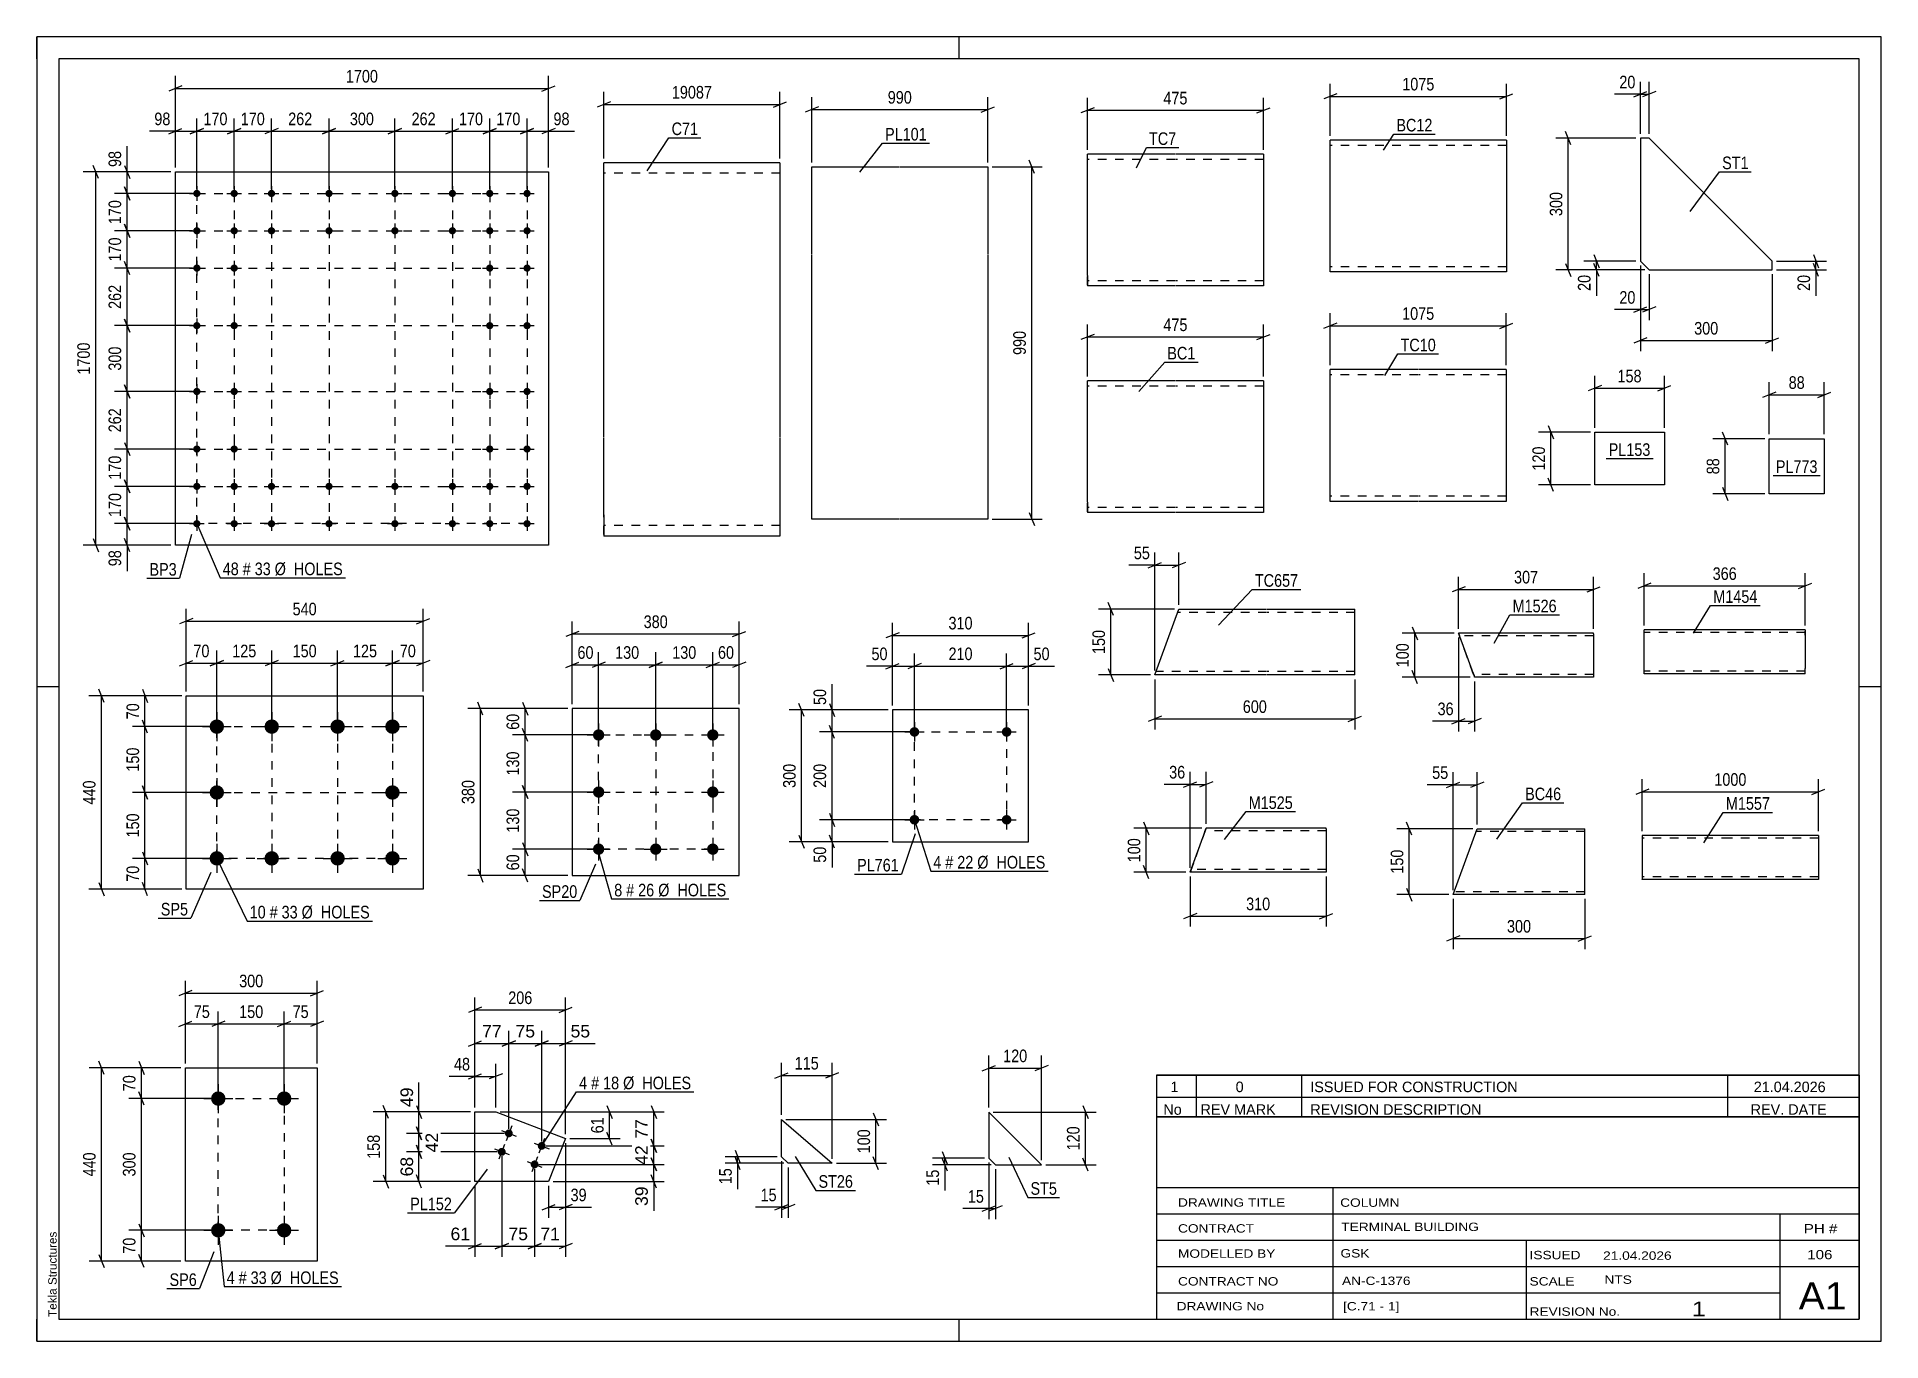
# Model space of a CAD drawing. Header units: millimetres. Extents: x 0 to 420, y 0 to 297.
import ezdxf

# ---------------------------------------------------------------- set-up
doc = ezdxf.new("R2010")
doc.units = ezdxf.units.MM
doc.linetypes.add('DXK_LINE_DOT2', pattern=[3.9198, 1.9599, -1.9599])
doc.styles.add('Arial', font='ARIAL.TTF', dxfattribs={"height": 0.2})
doc.styles.add('Arial Narrow', font='ARIALN.TTF', dxfattribs={"height": 0.2})

# ---------------------------------------------------------------- blocks, each defined once
blk = doc.blocks.new('Unknown-284856879-1134')
at = {"color": 5, "linetype": 'Continuous'}
for p, q in [((420, 297), (0, 297)), ((0, 297), (0, 0)), ((0, 292), (0, 297)), ((210, 292), (210, 297)), ((420, 0), (420, 297)), ((415, 292), (5, 292)), ((5, 292), (5, 5)), ((415, 5), (415, 292)), ((5, 149), (0, 149)), ((420, 149), (415, 149)), ((0, 0), (0, 5)), ((5, 5), (415, 5)), ((210, 0), (210, 5)), ((0, 0), (420, 0))]:
    blk.add_line(p, q, dxfattribs=at)
at = {"color": 174, "linetype": 'Continuous', "style": 'Arial'}
blk.add_text('Tekla Structures', height=1.9102, rotation=90, dxfattribs=at).set_placement((4.5, 5.5))
blk = doc.blocks.new('Part-284856879-8796 - 8795')
at = {"color": 2, "linetype": 'Continuous'}
for p, q in [((31.53, 181.25), (31.53, 266.25)), ((31.53, 266.25), (116.53, 266.25)), ((116.53, 266.25), (116.53, 181.25)), ((116.53, 181.25), (31.53, 181.25))]:
    blk.add_line(p, q, dxfattribs=at)
blk = doc.blocks.new('Bolt-284856879-8797 - 8795')
at = {"linetype": 'Continuous'}
for points in [[(36.43, 262.17, -1), (36.43, 260.52, -1)], [(44.93, 262.17, -1), (44.93, 260.52, -1)], [(53.43, 262.17, -1), (53.43, 260.52, -1)], [(66.53, 262.17, -1), (66.53, 260.52, -1)], [(81.53, 262.17, -1), (81.53, 260.52, -1)], [(94.63, 262.17, -1), (94.63, 260.52, -1)], [(103.13, 262.17, -1), (103.13, 260.52, -1)], [(111.63, 262.17, -1), (111.63, 260.52, -1)], [(36.43, 253.67, -1), (36.43, 252.02, -1)], [(44.93, 253.67, -1), (44.93, 252.02, -1)], [(53.43, 253.67, -1), (53.43, 252.02, -1)], [(66.53, 253.67, -1), (66.53, 252.02, -1)], [(81.53, 253.67, -1), (81.53, 252.02, -1)], [(94.63, 253.67, -1), (94.63, 252.02, -1)], [(103.13, 253.67, -1), (103.13, 252.02, -1)], [(111.63, 253.67, -1), (111.63, 252.02, -1)], [(36.43, 245.17, -1), (36.43, 243.52, -1)], [(44.93, 245.17, -1), (44.93, 243.52, -1)], [(103.13, 245.17, -1), (103.13, 243.52, -1)], [(111.63, 245.17, -1), (111.63, 243.52, -1)], [(36.43, 232.07, -1), (36.43, 230.42, -1)], [(44.93, 232.07, -1), (44.93, 230.42, -1)], [(103.13, 232.07, -1), (103.13, 230.42, -1)], [(111.63, 232.07, -1), (111.63, 230.42, -1)], [(36.43, 217.07, -1), (36.43, 215.42, -1)], [(44.93, 217.07, -1), (44.93, 215.42, -1)], [(103.13, 217.07, -1), (103.13, 215.42, -1)], [(111.63, 217.07, -1), (111.63, 215.42, -1)], [(36.43, 203.97, -1), (36.43, 202.32, -1)], [(44.93, 203.97, -1), (44.93, 202.32, -1)], [(103.13, 203.97, -1), (103.13, 202.32, -1)], [(111.63, 203.97, -1), (111.63, 202.32, -1)], [(36.43, 195.47, -1), (36.43, 193.82, -1)], [(44.93, 195.47, -1), (44.93, 193.82, -1)], [(53.43, 195.47, -1), (53.43, 193.82, -1)], [(66.53, 195.47, -1), (66.53, 193.82, -1)], [(81.53, 195.47, -1), (81.53, 193.82, -1)], [(94.63, 195.47, -1), (94.63, 193.82, -1)], [(103.13, 195.47, -1), (103.13, 193.82, -1)], [(111.63, 195.47, -1), (111.63, 193.82, -1)], [(36.43, 186.97, -1), (36.43, 185.32, -1)], [(44.93, 186.97, -1), (44.93, 185.32, -1)], [(53.43, 186.97, -1), (53.43, 185.32, -1)], [(66.53, 186.97, -1), (66.53, 185.32, -1)], [(81.53, 186.97, -1), (81.53, 185.32, -1)], [(94.63, 186.97, -1), (94.63, 185.32, -1)], [(103.13, 186.97, -1), (103.13, 185.32, -1)], [(111.63, 186.97, -1), (111.63, 185.32, -1)]]:
    blk.add_hatch(color=1, dxfattribs=at).paths.add_polyline_path(points)
at = {"color": 1, "linetype": 'Continuous'}
for p, q in [((34.78, 261.35), (38.08, 261.35)), ((36.43, 263), (36.43, 259.7)), ((43.28, 261.35), (46.58, 261.35)), ((44.93, 263), (44.93, 259.7)), ((51.78, 261.35), (55.08, 261.35)), ((53.43, 263), (53.43, 259.7)), ((64.88, 261.35), (68.18, 261.35)), ((66.53, 263), (66.53, 259.7)), ((79.88, 261.35), (83.18, 261.35)), ((81.53, 263), (81.53, 259.7)), ((92.98, 261.35), (96.28, 261.35)), ((94.63, 263), (94.63, 259.7)), ((101.48, 261.35), (104.78, 261.35)), ((103.13, 263), (103.13, 259.7)), ((109.98, 261.35), (113.28, 261.35)), ((111.63, 263), (111.63, 259.7)), ((34.78, 252.85), (38.08, 252.85)), ((36.43, 254.5), (36.43, 251.2)), ((43.28, 252.85), (46.58, 252.85)), ((44.93, 254.5), (44.93, 251.2)), ((51.78, 252.85), (55.08, 252.85)), ((53.43, 254.5), (53.43, 251.2)), ((64.88, 252.85), (68.18, 252.85)), ((66.53, 254.5), (66.53, 251.2)), ((79.88, 252.85), (83.18, 252.85)), ((81.53, 254.5), (81.53, 251.2)), ((92.98, 252.85), (96.28, 252.85)), ((94.63, 254.5), (94.63, 251.2)), ((101.48, 252.85), (104.78, 252.85)), ((103.13, 254.5), (103.13, 251.2)), ((109.98, 252.85), (113.28, 252.85)), ((111.63, 254.5), (111.63, 251.2)), ((34.78, 244.35), (38.08, 244.35)), ((36.43, 246), (36.43, 242.7)), ((43.28, 244.35), (46.58, 244.35)), ((44.93, 246), (44.93, 242.7)), ((101.48, 244.35), (104.78, 244.35)), ((103.13, 246), (103.13, 242.7)), ((109.98, 244.35), (113.28, 244.35)), ((111.63, 246), (111.63, 242.7)), ((34.78, 231.25), (38.08, 231.25)), ((36.43, 232.9), (36.43, 229.6)), ((43.28, 231.25), (46.58, 231.25)), ((44.93, 232.9), (44.93, 229.6)), ((101.48, 231.25), (104.78, 231.25)), ((103.13, 232.9), (103.13, 229.6)), ((109.98, 231.25), (113.28, 231.25)), ((111.63, 232.9), (111.63, 229.6)), ((34.78, 216.25), (38.08, 216.25)), ((36.43, 217.9), (36.43, 214.6)), ((43.28, 216.25), (46.58, 216.25)), ((44.93, 217.9), (44.93, 214.6)), ((101.48, 216.25), (104.78, 216.25)), ((103.13, 217.9), (103.13, 214.6)), ((109.98, 216.25), (113.28, 216.25)), ((111.63, 217.9), (111.63, 214.6)), ((34.78, 203.15), (38.08, 203.15)), ((36.43, 204.8), (36.43, 201.5)), ((43.28, 203.15), (46.58, 203.15)), ((44.93, 204.8), (44.93, 201.5)), ((101.48, 203.15), (104.78, 203.15)), ((103.13, 204.8), (103.13, 201.5)), ((109.98, 203.15), (113.28, 203.15)), ((111.63, 204.8), (111.63, 201.5)), ((34.78, 194.65), (38.08, 194.65)), ((36.43, 196.3), (36.43, 193)), ((43.28, 194.65), (46.58, 194.65)), ((44.93, 196.3), (44.93, 193)), ((51.78, 194.65), (55.08, 194.65)), ((53.43, 196.3), (53.43, 193)), ((64.88, 194.65), (68.18, 194.65)), ((66.53, 196.3), (66.53, 193)), ((79.88, 194.65), (83.18, 194.65)), ((81.53, 196.3), (81.53, 193)), ((92.98, 194.65), (96.28, 194.65)), ((94.63, 196.3), (94.63, 193)), ((101.48, 194.65), (104.78, 194.65)), ((103.13, 196.3), (103.13, 193)), ((109.98, 194.65), (113.28, 194.65)), ((111.63, 196.3), (111.63, 193)), ((34.78, 186.15), (38.08, 186.15)), ((36.43, 187.8), (36.43, 184.5)), ((43.28, 186.15), (46.58, 186.15)), ((44.93, 187.8), (44.93, 184.5)), ((51.78, 186.15), (55.08, 186.15)), ((53.43, 187.8), (53.43, 184.5)), ((64.88, 186.15), (68.18, 186.15)), ((66.53, 187.8), (66.53, 184.5)), ((79.88, 186.15), (83.18, 186.15)), ((81.53, 187.8), (81.53, 184.5)), ((92.98, 186.15), (96.28, 186.15)), ((94.63, 187.8), (94.63, 184.5)), ((101.48, 186.15), (104.78, 186.15)), ((103.13, 187.8), (103.13, 184.5)), ((109.98, 186.15), (113.28, 186.15)), ((111.63, 187.8), (111.63, 184.5))]:
    blk.add_line(p, q, dxfattribs=at)
blk = doc.blocks.new('Part-284856879-8764 - 8763')
at = {"color": 2, "linetype": 'Continuous'}
for p, q in [((259.25, 270.28), (239.25, 270.28)), ((239.25, 242.68), (239.25, 270.28)), ((279.35, 270.28), (259.35, 270.28)), ((279.35, 270.28), (279.35, 240.28)), ((239.25, 242.68), (239.25, 240.28)), ((259.25, 240.28), (239.25, 240.28)), ((279.35, 240.28), (259.35, 240.28))]:
    blk.add_line(p, q, dxfattribs=at)
at = {"color": 7, "linetype": 'DXK_LINE_DOT2'}
for p, q in [((259.25, 269.08), (239.25, 269.08)), ((279.35, 269.08), (259.35, 269.08)), ((239.25, 240.46), (239.25, 242.68)), ((239.25, 241.48), (239.25, 241.57)), ((259.25, 241.48), (239.25, 241.48)), ((279.35, 241.48), (259.35, 241.48)), ((279.35, 241.48), (279.35, 241.57))]:
    blk.add_line(p, q, dxfattribs=at)
blk = doc.blocks.new('Part-284856879-8804 - 8803')
at = {"color": 2, "linetype": 'Continuous'}
for p, q in [((367.17, 273.93), (365.17, 273.93)), ((365.17, 273.93), (365.17, 245.93)), ((395.17, 245.93), (367.17, 273.93)), ((365.17, 245.93), (367.17, 243.93)), ((367.17, 243.93), (395.17, 243.93)), ((395.17, 243.93), (395.17, 245.93))]:
    blk.add_line(p, q, dxfattribs=at)
blk = doc.blocks.new('Part-284856879-8772 - 8771')
at = {"color": 2, "linetype": 'Continuous'}
for p, q in [((259.25, 218.66), (239.25, 218.66)), ((239.25, 191.06), (239.25, 218.66)), ((279.35, 218.66), (259.35, 218.66)), ((279.35, 218.66), (279.35, 188.66)), ((239.25, 191.06), (239.25, 188.66)), ((259.25, 188.66), (239.25, 188.66)), ((279.35, 188.66), (259.35, 188.66))]:
    blk.add_line(p, q, dxfattribs=at)
at = {"color": 7, "linetype": 'DXK_LINE_DOT2'}
for p, q in [((259.25, 217.46), (239.25, 217.46)), ((279.35, 217.46), (259.35, 217.46)), ((239.25, 188.85), (239.25, 191.06)), ((239.25, 189.86), (239.25, 189.96)), ((259.25, 189.86), (239.25, 189.86)), ((279.35, 189.86), (259.35, 189.86)), ((279.35, 189.86), (279.35, 189.96))]:
    blk.add_line(p, q, dxfattribs=at)
blk = doc.blocks.new('Part-284856879-8820 - 8819')
at = {"color": 2, "linetype": 'Continuous'}
for p, q in [((159.93, 144.03), (121.93, 144.03)), ((121.93, 144.03), (121.93, 106.03)), ((159.93, 106.03), (159.93, 144.03)), ((121.93, 106.03), (159.93, 106.03))]:
    blk.add_line(p, q, dxfattribs=at)
blk = doc.blocks.new('Bolt-284856879-8821 - 8819')
at = {"linetype": 'Continuous'}
for points in [[(127.93, 139.33, -1), (127.93, 136.73, -1)], [(140.93, 139.33, -1), (140.93, 136.73, -1)], [(153.93, 139.33, -1), (153.93, 136.73, -1)], [(127.93, 126.33, -1), (127.93, 123.73, -1)], [(153.93, 126.33, -1), (153.93, 123.73, -1)], [(127.93, 113.33, -1), (127.93, 110.73, -1)], [(140.93, 113.33, -1), (140.93, 110.73, -1)], [(153.93, 113.33, -1), (153.93, 110.73, -1)]]:
    blk.add_hatch(color=1, dxfattribs=at).paths.add_polyline_path(points)
at = {"color": 1, "linetype": 'Continuous'}
for p, q in [((127.93, 140.63), (127.93, 135.43)), ((140.93, 140.63), (140.93, 135.43)), ((153.93, 140.63), (153.93, 135.43)), ((125.33, 138.03), (130.53, 138.03)), ((138.33, 138.03), (143.53, 138.03)), ((151.33, 138.03), (156.53, 138.03)), ((127.93, 127.63), (127.93, 122.43)), ((153.93, 127.63), (153.93, 122.43)), ((125.33, 125.03), (130.53, 125.03)), ((151.33, 125.03), (156.53, 125.03)), ((127.93, 114.63), (127.93, 109.43)), ((140.93, 114.63), (140.93, 109.43)), ((153.93, 114.63), (153.93, 109.43)), ((125.33, 112.03), (130.53, 112.03)), ((138.33, 112.03), (143.53, 112.03)), ((151.33, 112.03), (156.53, 112.03))]:
    blk.add_line(p, q, dxfattribs=at)
blk = doc.blocks.new('Part-284856879-8780 - 8779')
at = {"color": 2, "linetype": 'Continuous'}
for p, q in [((254.6, 151.7), (260.06, 166.7)), ((260.06, 166.7), (280.06, 166.7)), ((280.16, 166.7), (300.16, 166.7)), ((300.16, 151.7), (300.16, 166.7)), ((280.06, 151.7), (254.6, 151.7)), ((300.16, 151.7), (280.16, 151.7))]:
    blk.add_line(p, q, dxfattribs=at)
at = {"color": 7, "linetype": 'DXK_LINE_DOT2'}
for p, q in [((280.06, 165.9), (259.77, 165.9)), ((300.16, 165.9), (280.16, 165.9)), ((254.89, 152.5), (254.91, 152.57)), ((280.06, 152.5), (254.89, 152.5)), ((300.16, 152.5), (280.16, 152.5)), ((300.16, 152.5), (300.16, 152.57))]:
    blk.add_line(p, q, dxfattribs=at)
blk = doc.blocks.new('Part-284856879-8831 - 8830')
at = {"color": 2, "linetype": 'Continuous'}
for p, q in [((314.56, 273.46), (294.56, 273.46)), ((294.56, 245.86), (294.56, 273.46)), ((334.66, 273.46), (314.66, 273.46)), ((334.66, 273.46), (334.66, 243.46)), ((294.56, 243.46), (294.56, 245.86)), ((314.56, 243.46), (294.56, 243.46)), ((334.66, 243.46), (314.66, 243.46))]:
    blk.add_line(p, q, dxfattribs=at)
at = {"color": 7, "linetype": 'DXK_LINE_DOT2'}
for p, q in [((314.56, 272.26), (294.56, 272.26)), ((334.66, 272.26), (314.66, 272.26)), ((294.56, 243.64), (294.56, 245.86)), ((294.56, 244.66), (294.56, 244.75)), ((314.56, 244.66), (294.56, 244.66)), ((334.66, 244.66), (314.66, 244.66)), ((334.66, 244.66), (334.66, 244.75))]:
    blk.add_line(p, q, dxfattribs=at)
blk = doc.blocks.new('Part-284856879-8788 - 8787')
at = {"color": 2, "linetype": 'Continuous'}
for p, q in [((322.54, 101.68), (328, 116.68)), ((328, 116.68), (352.54, 116.68)), ((352.54, 101.68), (352.54, 116.68)), ((352.54, 101.68), (322.54, 101.68))]:
    blk.add_line(p, q, dxfattribs=at)
at = {"color": 7, "linetype": 'DXK_LINE_DOT2'}
for p, q in [((352.54, 116.08), (327.78, 116.08)), ((322.76, 102.28), (322.78, 102.33)), ((352.54, 102.28), (322.76, 102.28)), ((352.54, 102.28), (352.54, 102.33))]:
    blk.add_line(p, q, dxfattribs=at)
blk = doc.blocks.new('Part-284856879-8839 - 8838')
at = {"color": 2, "linetype": 'Continuous'}
for p, q in [((314.53, 221.22), (294.53, 221.22)), ((294.53, 193.62), (294.53, 221.22)), ((334.63, 221.22), (314.63, 221.22)), ((334.63, 221.22), (334.63, 191.22)), ((294.53, 191.22), (294.53, 193.62)), ((314.53, 191.22), (294.53, 191.22)), ((334.63, 191.22), (314.63, 191.22))]:
    blk.add_line(p, q, dxfattribs=at)
at = {"color": 7, "linetype": 'DXK_LINE_DOT2'}
for p, q in [((314.53, 220.02), (294.53, 220.02)), ((334.63, 220.02), (314.63, 220.02)), ((294.53, 191.4), (294.53, 193.62)), ((294.53, 192.42), (294.53, 192.51)), ((314.53, 192.42), (294.53, 192.42)), ((334.63, 192.42), (314.63, 192.42)), ((334.63, 192.42), (334.63, 192.51))]:
    blk.add_line(p, q, dxfattribs=at)
blk = doc.blocks.new('Part-284856879-8849 - 8848')
at = {"color": 2, "linetype": 'Continuous'}
for p, q in [((33.81, 18.23), (33.81, 62.23)), ((33.81, 62.23), (63.81, 62.23)), ((63.81, 62.23), (63.81, 18.23)), ((63.81, 18.23), (33.81, 18.23))]:
    blk.add_line(p, q, dxfattribs=at)
blk = doc.blocks.new('Bolt-284856879-8850 - 8848')
at = {"linetype": 'Continuous'}
for points in [[(41.31, 56.88, -1), (41.31, 53.58, -1)], [(56.31, 56.88, -1), (56.31, 53.58, -1)], [(41.31, 26.88, -1), (41.31, 23.58, -1)], [(56.31, 26.88, -1), (56.31, 23.58, -1)]]:
    blk.add_hatch(color=1, dxfattribs=at).paths.add_polyline_path(points)
at = {"color": 1, "linetype": 'Continuous'}
for p, q in [((38.01, 55.23), (44.61, 55.23)), ((41.31, 58.53), (41.31, 51.93)), ((53.01, 55.23), (59.61, 55.23)), ((56.31, 58.53), (56.31, 51.93)), ((38.01, 25.23), (44.61, 25.23)), ((41.31, 28.53), (41.31, 21.93)), ((53.01, 25.23), (59.61, 25.23)), ((56.31, 28.53), (56.31, 21.93))]:
    blk.add_line(p, q, dxfattribs=at)
blk = doc.blocks.new('Part-284856879-8858 - 8857')
at = {"color": 2, "linetype": 'Continuous'}
for p, q in [((33.98, 102.93), (33.98, 146.93)), ((33.98, 146.93), (87.98, 146.93)), ((87.98, 146.93), (87.98, 102.93)), ((87.98, 102.93), (33.98, 102.93))]:
    blk.add_line(p, q, dxfattribs=at)
blk = doc.blocks.new('Bolt-284856879-8859 - 8857')
at = {"linetype": 'Continuous'}
for points in [[(40.98, 141.58, -1), (40.98, 138.28, -1)], [(53.48, 141.58, -1), (53.48, 138.28, -1)], [(68.48, 141.58, -1), (68.48, 138.28, -1)], [(80.98, 141.58, -1), (80.98, 138.28, -1)], [(40.98, 126.58, -1), (40.98, 123.28, -1)], [(80.98, 126.58, -1), (80.98, 123.28, -1)], [(40.98, 111.58, -1), (40.98, 108.28, -1)], [(53.48, 111.58, -1), (53.48, 108.28, -1)], [(68.48, 111.58, -1), (68.48, 108.28, -1)], [(80.98, 111.58, -1), (80.98, 108.28, -1)]]:
    blk.add_hatch(color=1, dxfattribs=at).paths.add_polyline_path(points)
at = {"color": 1, "linetype": 'Continuous'}
for p, q in [((40.98, 143.23), (40.98, 136.63)), ((53.48, 143.23), (53.48, 136.63)), ((68.48, 143.23), (68.48, 136.63)), ((80.98, 143.23), (80.98, 136.63)), ((37.68, 139.93), (44.28, 139.93)), ((50.18, 139.93), (56.78, 139.93)), ((65.18, 139.93), (71.78, 139.93)), ((77.68, 139.93), (84.28, 139.93)), ((40.98, 128.23), (40.98, 121.63)), ((80.98, 128.23), (80.98, 121.63)), ((37.68, 124.93), (44.28, 124.93)), ((77.68, 124.93), (84.28, 124.93)), ((37.68, 109.93), (44.28, 109.93)), ((40.98, 113.23), (40.98, 106.63)), ((50.18, 109.93), (56.78, 109.93)), ((53.48, 113.23), (53.48, 106.63)), ((65.18, 109.93), (71.78, 109.93)), ((68.48, 113.23), (68.48, 106.63)), ((77.68, 109.93), (84.28, 109.93)), ((80.98, 113.23), (80.98, 106.63))]:
    blk.add_line(p, q, dxfattribs=at)
blk = doc.blocks.new('Part-284856879-8867 - 8866')
at = {"color": 2, "linetype": 'Continuous'}
for p, q in [((216.8, 52.17), (216.8, 41.67)), ((216.8, 52.17), (228.8, 40.17)), ((216.8, 41.67), (218.3, 40.17)), ((218.3, 40.17), (228.8, 40.17))]:
    blk.add_line(p, q, dxfattribs=at)
blk = doc.blocks.new('Part-284856879-8905 - 8904')
at = {"color": 2, "linetype": 'Continuous'}
for p, q in [((176.47, 247.41), (176.47, 267.41)), ((176.47, 267.41), (196.47, 267.41)), ((196.57, 267.41), (216.57, 267.41)), ((216.57, 267.41), (216.57, 247.41)), ((176.47, 207.31), (176.47, 247.31)), ((216.57, 247.31), (216.57, 207.31)), ((176.47, 187.21), (176.47, 207.21)), ((216.57, 207.21), (216.57, 187.21)), ((196.47, 187.21), (176.47, 187.21)), ((216.57, 187.21), (196.57, 187.21))]:
    blk.add_line(p, q, dxfattribs=at)
blk = doc.blocks.new('Part-284856879-8912 - 8911')
at = {"color": 2, "linetype": 'Continuous'}
for p, q in [((354.79, 194.98), (354.79, 206.98)), ((354.79, 206.98), (370.64, 206.98)), ((370.64, 206.98), (370.64, 194.98)), ((370.64, 194.98), (354.79, 194.98))]:
    blk.add_line(p, q, dxfattribs=at)
blk = doc.blocks.new('Part-284856879-8926 - 8925')
at = {"color": 7, "linetype": 'DXK_LINE_DOT2'}
for p, q in [((266.06, 116.18), (262.87, 107.43)), ((265.92, 115.81), (262.99, 107.75)), ((265.92, 115.81), (262.99, 107.75)), ((265.92, 115.81), (266.04, 116.14)), ((265.92, 115.81), (265.99, 116.01)), ((265.99, 116.01), (266.01, 116.04)), ((266.01, 116.04), (266.04, 116.14)), ((266.04, 116.14), (266.06, 116.18)), ((266.04, 116.14), (266.06, 116.18)), ((266.15, 116.43), (266.06, 116.18)), ((266.06, 116.18), (266.06, 116.18)), ((293.63, 116.18), (266.06, 116.18)), ((266.24, 116.69), (266.15, 116.43)), ((266.28, 116.78), (266.24, 116.69)), ((266.28, 116.78), (266.28, 116.78)), ((293.63, 116.43), (293.63, 115.58)), ((262.67, 106.87), (262.64, 106.78)), ((262.64, 106.78), (262.64, 106.78)), ((262.76, 107.13), (262.67, 106.87)), ((262.87, 107.43), (262.76, 107.13)), ((262.85, 107.38), (262.87, 107.43)), ((262.87, 107.43), (262.85, 107.38)), ((262.85, 107.38), (262.85, 107.38)), ((293.63, 107.38), (262.85, 107.38)), ((262.99, 107.75), (262.87, 107.43)), ((262.87, 107.43), (262.92, 107.56)), ((262.92, 107.56), (262.99, 107.75)), ((293.63, 107.43), (293.63, 107.52)), ((293.63, 107.38), (293.63, 107.43)), ((293.63, 107.38), (293.63, 107.43))]:
    blk.add_line(p, q, dxfattribs=at)
at = {"color": 2, "linetype": 'Continuous'}
for p, q in [((266.01, 116.04), (262.91, 107.52)), ((266.01, 116.04), (266.15, 116.43)), ((266.15, 116.43), (266.24, 116.69)), ((266.24, 116.69), (266.28, 116.78)), ((266.28, 116.78), (266.28, 116.78)), ((293.63, 116.78), (266.28, 116.78)), ((293.63, 116.69), (293.63, 116.78)), ((293.63, 116.69), (293.63, 115.58)), ((293.63, 115.58), (293.63, 106.78)), ((262.64, 106.78), (262.67, 106.87)), ((262.64, 106.78), (262.64, 106.78)), ((293.63, 106.78), (262.64, 106.78)), ((262.67, 106.87), (262.76, 107.13)), ((262.76, 107.13), (262.91, 107.52))]:
    blk.add_line(p, q, dxfattribs=at)
blk = doc.blocks.new('Part-284856879-8934 - 8933')
at = {"color": 2, "linetype": 'Continuous'}
for p, q in [((323.77, 161.19), (323.78, 161.19)), ((354.52, 161.19), (323.78, 161.19)), ((323.81, 161.09), (323.78, 161.19)), ((323.9, 160.83), (323.81, 161.09)), ((324.05, 160.44), (323.9, 160.83)), ((327.15, 151.93), (324.05, 160.44)), ((354.52, 161.09), (354.52, 161.19)), ((354.52, 161.09), (354.52, 159.99)), ((354.52, 159.99), (354.52, 151.19)), ((327.29, 151.54), (327.15, 151.93)), ((327.39, 151.28), (327.29, 151.54)), ((327.42, 151.19), (327.39, 151.28)), ((327.42, 151.19), (327.42, 151.19)), ((354.52, 151.19), (327.42, 151.19))]:
    blk.add_line(p, q, dxfattribs=at)
at = {"color": 7, "linetype": 'DXK_LINE_DOT2'}
for p, q in [((323.78, 161.19), (323.77, 161.19)), ((323.77, 161.19), (323.81, 161.09)), ((323.81, 161.09), (323.9, 160.83)), ((323.9, 160.83), (323.99, 160.59)), ((327.18, 151.83), (323.99, 160.59)), ((323.99, 160.59), (323.99, 160.59)), ((354.52, 160.59), (323.99, 160.59)), ((324.01, 160.54), (323.99, 160.59)), ((324.01, 160.54), (323.99, 160.59)), ((324.13, 160.22), (324.01, 160.54)), ((324.05, 160.44), (324.01, 160.54)), ((324.06, 160.41), (324.05, 160.44)), ((324.13, 160.22), (324.06, 160.41)), ((327.06, 152.16), (324.13, 160.22)), ((327.07, 152.16), (324.13, 160.22)), ((354.52, 160.83), (354.52, 159.99)), ((327.14, 151.96), (327.06, 152.16)), ((327.07, 152.16), (327.18, 151.83)), ((327.18, 151.83), (327.14, 151.96)), ((327.2, 151.79), (327.18, 151.83)), ((327.18, 151.83), (327.2, 151.79)), ((327.18, 151.83), (327.29, 151.54)), ((327.2, 151.79), (327.2, 151.79)), ((354.52, 151.79), (327.2, 151.79)), ((327.29, 151.54), (327.38, 151.28)), ((327.38, 151.28), (327.42, 151.19)), ((354.52, 151.83), (354.52, 151.93)), ((354.52, 151.79), (354.52, 151.83)), ((354.52, 151.79), (354.52, 151.83)), ((327.42, 151.19), (327.42, 151.19))]:
    blk.add_line(p, q, dxfattribs=at)
blk = doc.blocks.new('Part-284856879-8941 - 8940')
at = {"color": 2, "linetype": 'Continuous'}
for p, q in [((385.62, 115.11), (365.62, 115.11)), ((365.62, 115.11), (365.62, 105.2)), ((405.72, 115.11), (385.72, 115.11)), ((405.72, 115.11), (405.72, 105.11)), ((365.62, 105.11), (365.62, 105.2)), ((385.62, 105.11), (365.62, 105.11)), ((405.72, 105.11), (385.72, 105.11))]:
    blk.add_line(p, q, dxfattribs=at)
at = {"color": 7, "linetype": 'DXK_LINE_DOT2'}
for p, q in [((385.62, 114.51), (365.62, 114.51)), ((405.72, 114.51), (385.72, 114.51)), ((365.62, 105.71), (365.62, 105.75)), ((385.62, 105.71), (365.62, 105.71)), ((405.72, 105.71), (385.72, 105.71)), ((405.72, 105.71), (405.72, 105.75))]:
    blk.add_line(p, q, dxfattribs=at)
blk = doc.blocks.new('Part-284856879-8948 - 8947')
at = {"color": 2, "linetype": 'Continuous'}
for p, q in [((394.49, 192.93), (394.49, 205.5)), ((394.49, 205.5), (407.06, 205.5)), ((407.06, 205.5), (407.06, 192.93)), ((407.06, 192.93), (394.49, 192.93))]:
    blk.add_line(p, q, dxfattribs=at)
blk = doc.blocks.new('Part-284856879-8956 - 8955')
at = {"color": 2, "linetype": 'Continuous'}
for p, q in [((149.13, 268.33), (129.13, 268.33)), ((129.13, 245.93), (129.13, 268.33)), ((169.23, 268.33), (149.23, 268.33)), ((169.23, 268.33), (169.23, 245.93)), ((129.13, 205.83), (129.13, 245.83)), ((169.23, 245.83), (169.23, 205.83)), ((129.13, 188.13), (129.13, 205.73)), ((169.23, 205.73), (169.23, 183.33)), ((129.13, 188.13), (129.13, 183.33)), ((149.13, 183.33), (129.13, 183.33)), ((169.23, 183.33), (149.23, 183.33))]:
    blk.add_line(p, q, dxfattribs=at)
at = {"color": 7, "linetype": 'DXK_LINE_DOT2'}
for p, q in [((149.13, 265.93), (129.13, 265.93)), ((169.23, 265.93), (149.23, 265.93)), ((129.13, 183.7), (129.13, 188.13)), ((149.13, 185.73), (129.13, 185.73)), ((169.23, 185.73), (149.23, 185.73))]:
    blk.add_line(p, q, dxfattribs=at)
blk = doc.blocks.new('Part-284856879-8965 - 8964')
at = {"color": 2, "linetype": 'Continuous'}
for p, q in [((99.77, 36.34), (99.77, 52.18)), ((99.77, 52.18), (104.53, 52.18)), ((104.53, 52.18), (120.41, 46.11)), ((120.41, 46.11), (116.54, 36.34)), ((116.54, 36.34), (99.77, 36.34))]:
    blk.add_line(p, q, dxfattribs=at)
blk = doc.blocks.new('Bolt-284856879-8966 - 8964')
at = {"linetype": 'Continuous'}
for points in [[(108.33, 46.99, -1), (106.65, 47.63, -1)], [(106.72, 42.78, -1), (105.04, 43.43, -1)], [(115.8, 44.13, -1), (114.12, 44.77, -1)], [(114.19, 39.93, -1), (112.51, 40.57, -1)]]:
    blk.add_hatch(color=1, dxfattribs=at).paths.add_polyline_path(points)
at = {"color": 1, "linetype": 'Continuous'}
for p, q in [((105.8, 47.95), (109.17, 46.67)), ((108.13, 48.99), (106.84, 45.63)), ((104.2, 43.75), (107.56, 42.46)), ((106.52, 44.79), (105.24, 41.42)), ((113.28, 45.09), (116.64, 43.81)), ((115.6, 46.13), (114.32, 42.77)), ((111.67, 40.89), (115.03, 39.61)), ((114, 41.93), (112.71, 38.57))]:
    blk.add_line(p, q, dxfattribs=at)
blk = doc.blocks.new('Part-284856879-8976 - 8975')
at = {"color": 2, "linetype": 'Continuous'}
for p, q in [((169.59, 42), (169.59, 50.5)), ((169.59, 50.5), (181.09, 40.5)), ((169.59, 42), (171.09, 40.5)), ((181.09, 40.5), (171.09, 40.5))]:
    blk.add_line(p, q, dxfattribs=at)
blk = doc.blocks.new('Part-284856879-9014 - 9013')
at = {"color": 2, "linetype": 'Continuous'}
for p, q in [((402.69, 161.99), (366.07, 161.99)), ((366.07, 152.08), (366.07, 161.99)), ((402.69, 161.99), (402.69, 161.9)), ((402.69, 161.9), (402.69, 160.79)), ((402.69, 160.79), (402.69, 153.19)), ((366.07, 151.99), (366.07, 152.08)), ((402.69, 151.99), (366.07, 151.99)), ((402.69, 151.99), (402.69, 153.19))]:
    blk.add_line(p, q, dxfattribs=at)
at = {"color": 7, "linetype": 'DXK_LINE_DOT2'}
for p, q in [((402.69, 161.39), (366.07, 161.39)), ((402.69, 160.79), (402.69, 161.64)), ((366.07, 152.59), (366.07, 152.64)), ((402.69, 152.59), (366.07, 152.59)), ((402.69, 152.64), (402.69, 152.96)), ((402.69, 152.59), (402.69, 152.64))]:
    blk.add_line(p, q, dxfattribs=at)
blk = doc.blocks.new('Part-284856879-9021 - 9020')
at = {"color": 2, "linetype": 'Continuous'}
for p, q in [((225.85, 143.72), (194.85, 143.72)), ((194.85, 143.72), (194.85, 113.72)), ((225.85, 113.72), (225.85, 143.72)), ((194.85, 113.72), (225.85, 113.72))]:
    blk.add_line(p, q, dxfattribs=at)
blk = doc.blocks.new('Bolt-284856879-9022 - 9020')
at = {"linetype": 'Continuous'}
for points in [[(200.95, 118.72, -1), (198.75, 118.72, -1)], [(221.95, 118.72, -1), (219.75, 118.72, -1)]]:
    blk.add_hatch(color=1, dxfattribs=at).paths.add_polyline_path(points)
at = {"color": 1, "linetype": 'Continuous'}
for p, q in [((197.65, 118.72), (202.05, 118.72)), ((199.85, 120.92), (199.85, 116.52)), ((218.65, 118.72), (223.05, 118.72)), ((220.85, 120.92), (220.85, 116.52))]:
    blk.add_line(p, q, dxfattribs=at)
blk = doc.blocks.new('Bolt-284856879-9023 - 9020')
at = {"linetype": 'Continuous'}
for points in [[(200.95, 138.72, -1), (198.75, 138.72, -1)], [(221.95, 138.72, -1), (219.75, 138.72, -1)]]:
    blk.add_hatch(color=1, dxfattribs=at).paths.add_polyline_path(points)
at = {"color": 1, "linetype": 'Continuous'}
for p, q in [((197.65, 138.72), (202.05, 138.72)), ((199.85, 140.92), (199.85, 136.52)), ((218.65, 138.72), (223.05, 138.72)), ((220.85, 140.92), (220.85, 136.52))]:
    blk.add_line(p, q, dxfattribs=at)
blk = doc.blocks.new('Rectangle-284856879-10818 - 8795')
at = {"color": 1, "linetype": 'DXK_LINE_DOT2'}
blk.add_lwpolyline([(36.43, 261.35), (111.63, 261.35), (111.63, 186.15), (36.43, 186.15), (36.43, 261.35)], close=True, dxfattribs=at)
blk = doc.blocks.new('Rectangle-284856879-11035 - 8819')
at = {"color": 1, "linetype": 'DXK_LINE_DOT2'}
blk.add_lwpolyline([(127.93, 138.03), (153.93, 138.03), (153.93, 112.03), (127.93, 112.03), (127.93, 138.03)], close=True, dxfattribs=at)
blk = doc.blocks.new('Rectangle-284856879-10994 - 8848')
at = {"color": 1, "linetype": 'DXK_LINE_DOT2'}
blk.add_lwpolyline([(41.31, 55.23), (56.31, 55.23), (56.31, 25.23), (41.31, 25.23), (41.31, 55.23)], close=True, dxfattribs=at)
blk = doc.blocks.new('Rectangle-284856879-11004 - 8857')
at = {"color": 1, "linetype": 'DXK_LINE_DOT2'}
blk.add_lwpolyline([(40.98, 139.93), (80.98, 139.93), (80.98, 109.93), (40.98, 109.93), (40.98, 139.93)], close=True, dxfattribs=at)
blk = doc.blocks.new('Rectangle-284856879-11149 - 9020')
at = {"color": 1, "linetype": 'DXK_LINE_DOT2'}
blk.add_lwpolyline([(199.85, 138.72), (220.85, 138.72), (220.85, 118.72), (199.85, 118.72), (199.85, 138.72)], close=True, dxfattribs=at)
blk = doc.blocks.new('Line-284856879-10828 - 8795')
at = {"color": 1, "linetype": 'DXK_LINE_DOT2'}
blk.add_line((44.93, 261.35), (44.93, 186.15), dxfattribs=at)
blk = doc.blocks.new('Line-284856879-11045 - 8819')
at = {"color": 1, "linetype": 'DXK_LINE_DOT2'}
blk.add_line((127.93, 125.03), (153.93, 125.03), dxfattribs=at)
blk = doc.blocks.new('Line-284856879-11014 - 8857')
at = {"color": 1, "linetype": 'DXK_LINE_DOT2'}
blk.add_line((40.98, 124.93), (80.98, 124.93), dxfattribs=at)
blk = doc.blocks.new('Line-284856879-10835 - 8795')
at = {"color": 1, "linetype": 'DXK_LINE_DOT2'}
blk.add_line((103.13, 261.35), (103.13, 186.15), dxfattribs=at)
blk = doc.blocks.new('Line-284856879-11052 - 8819')
at = {"color": 1, "linetype": 'DXK_LINE_DOT2'}
blk.add_line((140.93, 138.03), (140.93, 112.03), dxfattribs=at)
blk = doc.blocks.new('Line-284856879-11021 - 8857')
at = {"color": 1, "linetype": 'DXK_LINE_DOT2'}
blk.add_line((53.48, 139.93), (53.48, 109.93), dxfattribs=at)
blk = doc.blocks.new('Line-284856879-10842 - 8795')
at = {"color": 1, "linetype": 'DXK_LINE_DOT2'}
blk.add_line((36.43, 252.85), (111.63, 252.85), dxfattribs=at)
blk = doc.blocks.new('Line-284856879-11028 - 8857')
at = {"color": 1, "linetype": 'DXK_LINE_DOT2'}
blk.add_line((68.48, 139.93), (68.48, 109.93), dxfattribs=at)
blk = doc.blocks.new('Line-284856879-10849 - 8795')
at = {"color": 1, "linetype": 'DXK_LINE_DOT2'}
blk.add_line((36.43, 194.65), (111.63, 194.65), dxfattribs=at)
blk = doc.blocks.new('Line-284856879-10856 - 8795')
at = {"color": 1, "linetype": 'DXK_LINE_DOT2'}
blk.add_line((53.43, 261.35), (53.43, 186.15), dxfattribs=at)
blk = doc.blocks.new('Line-284856879-10863 - 8795')
at = {"color": 1, "linetype": 'DXK_LINE_DOT2'}
blk.add_line((66.53, 261.35), (66.53, 186.15), dxfattribs=at)
blk = doc.blocks.new('Line-284856879-10870 - 8795')
at = {"color": 1, "linetype": 'DXK_LINE_DOT2'}
blk.add_line((81.53, 261.35), (81.53, 186.15), dxfattribs=at)
blk = doc.blocks.new('Line-284856879-10877 - 8795')
at = {"color": 1, "linetype": 'DXK_LINE_DOT2'}
blk.add_line((94.63, 261.35), (94.63, 186.15), dxfattribs=at)
blk = doc.blocks.new('Line-284856879-10884 - 8795')
at = {"color": 1, "linetype": 'DXK_LINE_DOT2'}
blk.add_line((36.43, 244.35), (111.63, 244.35), dxfattribs=at)
blk = doc.blocks.new('Line-284856879-10891 - 8795')
at = {"color": 1, "linetype": 'DXK_LINE_DOT2'}
blk.add_line((36.43, 231.25), (111.63, 231.25), dxfattribs=at)
blk = doc.blocks.new('Line-284856879-10898 - 8795')
at = {"color": 1, "linetype": 'DXK_LINE_DOT2'}
blk.add_line((36.43, 216.25), (111.63, 216.25), dxfattribs=at)
blk = doc.blocks.new('Line-284856879-10905 - 8795')
at = {"color": 1, "linetype": 'DXK_LINE_DOT2'}
blk.add_line((36.43, 203.15), (111.63, 203.15), dxfattribs=at)
blk = doc.blocks.new('StraightDimension-284856879-10776 - 8795')
at = {"color": 7, "linetype": 'Continuous'}
for p, q in [((94.63, 262.35), (94.63, 278.39)), ((103.13, 262.35), (103.13, 278.39)), ((93.13, 274.94), (96.13, 276.14)), ((94.63, 275.54), (103.13, 275.54)), ((104.63, 276.14), (101.63, 274.94))]:
    blk.add_line(p, q, dxfattribs=at)
at = {"color": 0}
blk.add_wipeout([(102.22, 276.29), (102.22, 280.49), (95.53, 280.49), (95.53, 276.29)], dxfattribs=at)
at = {"color": 3, "style": 'Arial Narrow'}
blk.add_text('170', height=2.863, dxfattribs=at).set_placement((96.13, 276.89))
blk = doc.blocks.new('StraightDimension-284856879-10778 - 8795')
at = {"color": 7, "linetype": 'Continuous'}
for p, q in [((66.53, 262.35), (66.53, 278.39)), ((81.53, 262.35), (81.53, 278.39)), ((68.03, 276.14), (65.03, 274.94)), ((66.53, 275.54), (81.53, 275.54)), ((80.03, 274.94), (83.03, 276.14))]:
    blk.add_line(p, q, dxfattribs=at)
at = {"color": 0}
blk.add_wipeout([(77.37, 276.29), (77.37, 280.49), (70.68, 280.49), (70.68, 276.29)], dxfattribs=at)
at = {"color": 3, "style": 'Arial Narrow'}
blk.add_text('300', height=2.863, dxfattribs=at).set_placement((71.28, 276.89))
blk = doc.blocks.new('StraightDimension-284856879-10777 - 8795')
at = {"color": 7, "linetype": 'Continuous'}
for p, q in [((81.53, 262.35), (81.53, 278.39)), ((94.63, 262.35), (94.63, 278.39)), ((83.03, 276.14), (80.03, 274.94)), ((81.53, 275.54), (94.63, 275.54)), ((93.13, 274.94), (96.13, 276.14))]:
    blk.add_line(p, q, dxfattribs=at)
at = {"color": 0}
blk.add_wipeout([(91.42, 276.29), (91.42, 280.49), (84.73, 280.49), (84.73, 276.29)], dxfattribs=at)
at = {"color": 3, "style": 'Arial Narrow'}
blk.add_text('262', height=2.863, dxfattribs=at).set_placement((85.33, 276.89))
blk = doc.blocks.new('StraightDimension-284856879-9077 - 8795')
at = {"color": 7, "linetype": 'Continuous'}
for p, q in [((30.53, 266.25), (17.69, 266.25)), ((19.94, 267.75), (21.14, 264.75)), ((20.54, 261.35), (20.54, 266.25)), ((35.43, 261.35), (17.69, 261.35)), ((21.14, 259.85), (19.94, 262.85))]:
    blk.add_line(p, q, dxfattribs=at)
at = {"color": 0}
blk.add_wipeout([(19.79, 271.63), (15.59, 271.63), (15.59, 266.77), (19.79, 266.77)], dxfattribs=at)
at = {"color": 7, "linetype": 'Continuous'}
blk.add_line((20.54, 266.25), (20.54, 272.15), dxfattribs=at)
blk.add_line((20.54, 266.25), (20.54, 272.15), dxfattribs=at)
at = {"color": 3, "style": 'Arial Narrow'}
blk.add_text('98', height=2.863, rotation=90.0002, dxfattribs=at).set_placement((19.19, 267.37))
blk = doc.blocks.new('StraightDimension-284856879-9078 - 8795')
at = {"color": 7, "linetype": 'Continuous'}
for p, q in [((35.43, 261.35), (17.69, 261.35)), ((19.94, 262.85), (21.14, 259.85)), ((20.54, 252.85), (20.54, 261.35)), ((35.43, 252.85), (17.69, 252.85)), ((21.14, 251.35), (19.94, 254.35))]:
    blk.add_line(p, q, dxfattribs=at)
at = {"color": 0}
blk.add_wipeout([(19.79, 260.44), (15.59, 260.44), (15.59, 253.75), (19.79, 253.75)], dxfattribs=at)
at = {"color": 3, "style": 'Arial Narrow'}
blk.add_text('170', height=2.863, rotation=90.0002, dxfattribs=at).set_placement((19.19, 254.35))
blk = doc.blocks.new('StraightDimension-284856879-9079 - 8795')
at = {"color": 7, "linetype": 'Continuous'}
for p, q in [((35.43, 252.85), (17.69, 252.85)), ((19.94, 254.35), (21.14, 251.35)), ((20.54, 244.35), (20.54, 252.85)), ((35.43, 244.35), (17.69, 244.35)), ((21.14, 242.85), (19.94, 245.85))]:
    blk.add_line(p, q, dxfattribs=at)
at = {"color": 0}
blk.add_wipeout([(19.79, 251.94), (15.59, 251.94), (15.59, 245.25), (19.79, 245.25)], dxfattribs=at)
at = {"color": 3, "style": 'Arial Narrow'}
blk.add_text('170', height=2.863, rotation=90.0002, dxfattribs=at).set_placement((19.19, 245.85))
blk = doc.blocks.new('StraightDimension-284856879-9080 - 8795')
at = {"color": 7, "linetype": 'Continuous'}
for p, q in [((35.43, 244.35), (17.69, 244.35)), ((21.14, 242.85), (19.94, 245.85)), ((20.54, 231.25), (20.54, 244.35)), ((35.43, 231.25), (17.69, 231.25)), ((19.94, 232.75), (21.14, 229.75))]:
    blk.add_line(p, q, dxfattribs=at)
at = {"color": 0}
blk.add_wipeout([(19.79, 241.14), (15.59, 241.14), (15.59, 234.45), (19.79, 234.45)], dxfattribs=at)
at = {"color": 3, "style": 'Arial Narrow'}
blk.add_text('262', height=2.863, rotation=90.0002, dxfattribs=at).set_placement((19.19, 235.05))
blk = doc.blocks.new('StraightDimension-284856879-9081 - 8795')
at = {"color": 7, "linetype": 'Continuous'}
for p, q in [((35.43, 231.25), (17.69, 231.25)), ((21.14, 229.75), (19.94, 232.75)), ((20.54, 216.25), (20.54, 231.25)), ((35.43, 216.25), (17.69, 216.25)), ((19.94, 217.75), (21.14, 214.75))]:
    blk.add_line(p, q, dxfattribs=at)
at = {"color": 0}
blk.add_wipeout([(19.79, 227.09), (15.59, 227.09), (15.59, 220.4), (19.79, 220.4)], dxfattribs=at)
at = {"color": 3, "style": 'Arial Narrow'}
blk.add_text('300', height=2.863, rotation=90.0002, dxfattribs=at).set_placement((19.19, 221))
blk = doc.blocks.new('StraightDimension-284856879-9082 - 8795')
at = {"color": 7, "linetype": 'Continuous'}
for p, q in [((35.43, 216.25), (17.69, 216.25)), ((21.14, 214.75), (19.94, 217.75)), ((20.54, 203.15), (20.54, 216.25)), ((35.43, 203.15), (17.69, 203.15)), ((19.94, 204.65), (21.14, 201.65))]:
    blk.add_line(p, q, dxfattribs=at)
at = {"color": 0}
blk.add_wipeout([(19.79, 213.04), (15.59, 213.04), (15.59, 206.35), (19.79, 206.35)], dxfattribs=at)
at = {"color": 3, "style": 'Arial Narrow'}
blk.add_text('262', height=2.863, rotation=90.0002, dxfattribs=at).set_placement((19.19, 206.95))
blk = doc.blocks.new('StraightDimension-284856879-9083 - 8795')
at = {"color": 7, "linetype": 'Continuous'}
for p, q in [((35.43, 203.15), (17.69, 203.15)), ((19.94, 204.65), (21.14, 201.65)), ((20.54, 194.65), (20.54, 203.15)), ((35.43, 194.65), (17.69, 194.65)), ((21.14, 193.15), (19.94, 196.15))]:
    blk.add_line(p, q, dxfattribs=at)
at = {"color": 0}
blk.add_wipeout([(19.79, 202.24), (15.59, 202.24), (15.59, 195.55), (19.79, 195.55)], dxfattribs=at)
at = {"color": 3, "style": 'Arial Narrow'}
blk.add_text('170', height=2.863, rotation=90.0002, dxfattribs=at).set_placement((19.19, 196.15))
blk = doc.blocks.new('StraightDimension-284856879-9084 - 8795')
at = {"color": 7, "linetype": 'Continuous'}
for p, q in [((35.43, 194.65), (17.69, 194.65)), ((19.94, 196.15), (21.14, 193.15)), ((20.54, 186.15), (20.54, 194.65)), ((35.43, 186.15), (17.69, 186.15)), ((21.14, 184.65), (19.94, 187.65))]:
    blk.add_line(p, q, dxfattribs=at)
at = {"color": 0}
blk.add_wipeout([(19.79, 193.74), (15.59, 193.74), (15.59, 187.05), (19.79, 187.05)], dxfattribs=at)
at = {"color": 3, "style": 'Arial Narrow'}
blk.add_text('170', height=2.863, rotation=90.0002, dxfattribs=at).set_placement((19.19, 187.65))
blk = doc.blocks.new('StraightDimension-284856879-10782 - 8795')
at = {"color": 7, "linetype": 'Continuous'}
for p, q in [((31.53, 267.25), (31.53, 278.39)), ((36.43, 262.35), (36.43, 278.39)), ((30.03, 274.94), (33.03, 276.14)), ((31.53, 275.54), (36.43, 275.54)), ((37.93, 276.14), (34.93, 274.94))]:
    blk.add_line(p, q, dxfattribs=at)
at = {"color": 0}
blk.add_wipeout([(31, 276.29), (31, 280.49), (26.15, 280.49), (26.15, 276.29)], dxfattribs=at)
at = {"color": 7, "linetype": 'Continuous'}
blk.add_line((31.53, 275.54), (25.62, 275.54), dxfattribs=at)
blk.add_line((31.53, 275.54), (25.62, 275.54), dxfattribs=at)
at = {"color": 3, "style": 'Arial Narrow'}
blk.add_text('98', height=2.863, dxfattribs=at).set_placement((26.75, 276.89))
blk = doc.blocks.new('StraightDimension-284856879-9085 - 8795')
at = {"color": 7, "linetype": 'Continuous'}
for p, q in [((35.43, 186.15), (17.69, 186.15)), ((19.94, 187.65), (21.14, 184.65)), ((20.54, 181.25), (20.54, 186.15)), ((30.53, 181.25), (17.69, 181.25)), ((21.14, 179.75), (19.94, 182.75))]:
    blk.add_line(p, q, dxfattribs=at)
at = {"color": 0}
blk.add_wipeout([(19.79, 180.72), (15.59, 180.72), (15.59, 175.86), (19.79, 175.86)], dxfattribs=at)
at = {"color": 7, "linetype": 'Continuous'}
blk.add_line((20.54, 181.25), (20.54, 175.34), dxfattribs=at)
blk.add_line((20.54, 181.25), (20.54, 175.34), dxfattribs=at)
at = {"color": 3, "style": 'Arial Narrow'}
blk.add_text('98', height=2.863, rotation=90.0002, dxfattribs=at).set_placement((19.19, 176.46))
blk = doc.blocks.new('StraightDimension-284856879-9113 - 8795')
at = {"color": 7, "linetype": 'Continuous'}
for p, q in [((30.53, 266.25), (10.57, 266.25)), ((14.02, 264.75), (12.82, 267.75)), ((13.42, 181.25), (13.42, 266.25)), ((30.53, 181.25), (10.57, 181.25)), ((12.82, 182.75), (14.02, 179.75))]:
    blk.add_line(p, q, dxfattribs=at)
at = {"color": 0}
blk.add_wipeout([(12.67, 228), (8.47, 228), (8.47, 219.49), (12.67, 219.49)], dxfattribs=at)
at = {"color": 3, "style": 'Arial Narrow'}
blk.add_text('1700', height=2.863, rotation=90.0002, dxfattribs=at).set_placement((12.07, 220.09))
blk = doc.blocks.new('StraightDimension-284856879-10780 - 8795')
at = {"color": 7, "linetype": 'Continuous'}
for p, q in [((44.93, 262.35), (44.93, 278.39)), ((53.43, 262.35), (53.43, 278.39)), ((43.43, 274.94), (46.43, 276.14)), ((44.93, 275.54), (53.43, 275.54)), ((54.93, 276.14), (51.93, 274.94))]:
    blk.add_line(p, q, dxfattribs=at)
at = {"color": 0}
blk.add_wipeout([(52.52, 276.29), (52.52, 280.49), (45.83, 280.49), (45.83, 276.29)], dxfattribs=at)
at = {"color": 3, "style": 'Arial Narrow'}
blk.add_text('170', height=2.863, dxfattribs=at).set_placement((46.43, 276.89))
blk = doc.blocks.new('StraightDimension-284856879-9155 - 8795')
at = {"color": 7, "linetype": 'Continuous'}
for p, q in [((33.03, 285.85), (30.03, 284.65)), ((31.53, 267.25), (31.53, 288.1)), ((115.03, 284.65), (118.03, 285.85)), ((116.53, 267.25), (116.53, 288.1)), ((31.53, 285.25), (116.53, 285.25))]:
    blk.add_line(p, q, dxfattribs=at)
at = {"color": 0}
blk.add_wipeout([(78.28, 286), (78.28, 290.2), (69.77, 290.2), (69.77, 286)], dxfattribs=at)
at = {"color": 3, "style": 'Arial Narrow'}
blk.add_text('1700', height=2.863, dxfattribs=at).set_placement((70.37, 286.6))
blk = doc.blocks.new('StraightDimension-284856879-10774 - 8795')
at = {"color": 7, "linetype": 'Continuous'}
for p, q in [((111.63, 262.35), (111.63, 278.39)), ((116.53, 267.25), (116.53, 278.39)), ((110.13, 274.94), (113.13, 276.14)), ((111.63, 275.54), (116.53, 275.54)), ((118.03, 276.14), (115.03, 274.94))]:
    blk.add_line(p, q, dxfattribs=at)
at = {"color": 0}
blk.add_wipeout([(121.91, 276.29), (121.91, 280.49), (117.05, 280.49), (117.05, 276.29)], dxfattribs=at)
at = {"color": 7, "linetype": 'Continuous'}
blk.add_line((116.53, 275.54), (122.43, 275.54), dxfattribs=at)
blk.add_line((116.53, 275.54), (122.43, 275.54), dxfattribs=at)
at = {"color": 3, "style": 'Arial Narrow'}
blk.add_text('98', height=2.863, dxfattribs=at).set_placement((117.65, 276.89))
blk = doc.blocks.new('StraightDimension-284856879-10775 - 8795')
at = {"color": 7, "linetype": 'Continuous'}
for p, q in [((103.13, 262.35), (103.13, 278.39)), ((111.63, 262.35), (111.63, 278.39)), ((101.63, 274.94), (104.63, 276.14)), ((103.13, 275.54), (111.63, 275.54)), ((113.13, 276.14), (110.13, 274.94))]:
    blk.add_line(p, q, dxfattribs=at)
at = {"color": 0}
blk.add_wipeout([(110.72, 276.29), (110.72, 280.49), (104.03, 280.49), (104.03, 276.29)], dxfattribs=at)
at = {"color": 3, "style": 'Arial Narrow'}
blk.add_text('170', height=2.863, dxfattribs=at).set_placement((104.63, 276.89))
blk = doc.blocks.new('StraightDimension-284856879-10779 - 8795')
at = {"color": 7, "linetype": 'Continuous'}
for p, q in [((53.43, 262.35), (53.43, 278.39)), ((66.53, 262.35), (66.53, 278.39)), ((54.93, 276.14), (51.93, 274.94)), ((53.43, 275.54), (66.53, 275.54)), ((65.03, 274.94), (68.03, 276.14))]:
    blk.add_line(p, q, dxfattribs=at)
at = {"color": 0}
blk.add_wipeout([(63.32, 276.29), (63.32, 280.49), (56.63, 280.49), (56.63, 276.29)], dxfattribs=at)
at = {"color": 3, "style": 'Arial Narrow'}
blk.add_text('262', height=2.863, dxfattribs=at).set_placement((57.23, 276.89))
blk = doc.blocks.new('StraightDimension-284856879-10781 - 8795')
at = {"color": 7, "linetype": 'Continuous'}
for p, q in [((36.43, 262.35), (36.43, 278.39)), ((44.93, 262.35), (44.93, 278.39)), ((34.93, 274.94), (37.93, 276.14)), ((36.43, 275.54), (44.93, 275.54)), ((46.43, 276.14), (43.43, 274.94))]:
    blk.add_line(p, q, dxfattribs=at)
at = {"color": 0}
blk.add_wipeout([(44.02, 276.29), (44.02, 280.49), (37.33, 280.49), (37.33, 276.29)], dxfattribs=at)
at = {"color": 3, "style": 'Arial Narrow'}
blk.add_text('170', height=2.863, dxfattribs=at).set_placement((37.93, 276.89))
blk = doc.blocks.new('StraightDimension-284856879-9041 - 8763')
at = {"color": 7, "linetype": 'Continuous'}
for p, q in [((239.25, 271.28), (239.25, 283.13)), ((279.35, 271.28), (279.35, 283.13)), ((240.75, 280.88), (237.75, 279.68)), ((239.25, 280.28), (279.35, 280.28)), ((277.85, 279.68), (280.85, 280.88))]:
    blk.add_line(p, q, dxfattribs=at)
at = {"color": 0}
blk.add_wipeout([(262.64, 281.03), (262.64, 285.23), (255.95, 285.23), (255.95, 281.03)], dxfattribs=at)
at = {"color": 3, "style": 'Arial Narrow'}
blk.add_text('475', height=2.863, dxfattribs=at).set_placement((256.55, 281.63))
blk = doc.blocks.new('StraightDimension-284856879-9179 - 8803')
at = {"color": 7, "linetype": 'Continuous'}
for p, q in [((364.17, 273.93), (345.9, 273.93)), ((349.35, 272.43), (348.15, 275.43)), ((348.75, 243.93), (348.75, 273.93)), ((366.17, 243.93), (345.9, 243.93)), ((348.15, 245.43), (349.35, 242.43))]:
    blk.add_line(p, q, dxfattribs=at)
at = {"color": 0}
blk.add_wipeout([(348, 262.28), (343.8, 262.28), (343.8, 255.59), (348, 255.59)], dxfattribs=at)
at = {"color": 3, "style": 'Arial Narrow'}
blk.add_text('300', height=2.863, rotation=90.0002, dxfattribs=at).set_placement((347.4, 256.19))
blk = doc.blocks.new('StraightDimension-284856879-9171 - 8803')
at = {"color": 7, "linetype": 'Continuous'}
for p, q in [((364.17, 245.93), (352.32, 245.93)), ((366.17, 243.93), (352.32, 243.93)), ((354.57, 247.43), (355.77, 244.43)), ((355.77, 242.43), (354.57, 245.43)), ((355.17, 243.93), (355.17, 245.93))]:
    blk.add_line(p, q, dxfattribs=at)
at = {"color": 0}
blk.add_wipeout([(354.42, 243.41), (350.22, 243.41), (350.22, 238.55), (354.42, 238.55)], dxfattribs=at)
at = {"color": 7, "linetype": 'Continuous'}
blk.add_line((355.17, 243.93), (355.17, 238.03), dxfattribs=at)
blk.add_line((355.17, 243.93), (355.17, 238.03), dxfattribs=at)
at = {"color": 3, "style": 'Arial Narrow'}
blk.add_text('20', height=2.863, rotation=90.0002, dxfattribs=at).set_placement((353.82, 239.15))
blk = doc.blocks.new('StraightDimension-284856879-9163 - 8803')
at = {"color": 7, "linetype": 'Continuous'}
for p, q in [((365.17, 244.93), (365.17, 232.49)), ((367.17, 242.93), (367.17, 232.49)), ((363.67, 234.29), (366.67, 235.49)), ((368.67, 235.49), (365.67, 234.29)), ((365.17, 234.89), (367.17, 234.89))]:
    blk.add_line(p, q, dxfattribs=at)
at = {"color": 0}
blk.add_wipeout([(364.65, 235.64), (364.65, 239.84), (359.79, 239.84), (359.79, 235.64)], dxfattribs=at)
at = {"color": 7, "linetype": 'Continuous'}
blk.add_line((365.17, 234.89), (359.27, 234.89), dxfattribs=at)
blk.add_line((365.17, 234.89), (359.27, 234.89), dxfattribs=at)
at = {"color": 3, "style": 'Arial Narrow'}
blk.add_text('20', height=2.863, dxfattribs=at).set_placement((360.39, 236.24))
blk = doc.blocks.new('StraightDimension-284856879-9175 - 8803')
at = {"color": 7, "linetype": 'Continuous'}
for p, q in [((365.17, 244.93), (365.17, 225.46)), ((395.17, 242.93), (395.17, 225.46)), ((366.67, 228.46), (363.67, 227.26)), ((365.17, 227.86), (395.17, 227.86)), ((393.67, 227.26), (396.67, 228.46))]:
    blk.add_line(p, q, dxfattribs=at)
at = {"color": 0}
blk.add_wipeout([(383.51, 228.61), (383.51, 232.81), (376.83, 232.81), (376.83, 228.61)], dxfattribs=at)
at = {"color": 3, "style": 'Arial Narrow'}
blk.add_text('300', height=2.863, dxfattribs=at).set_placement((377.43, 229.21))
blk = doc.blocks.new('StraightDimension-284856879-9167 - 8803')
at = {"color": 7, "linetype": 'Continuous'}
for p, q in [((396.17, 245.93), (407.57, 245.93)), ((396.17, 243.93), (407.57, 243.93)), ((404.57, 247.43), (405.77, 244.43)), ((405.77, 242.43), (404.57, 245.43)), ((405.17, 243.93), (405.17, 245.93))]:
    blk.add_line(p, q, dxfattribs=at)
at = {"color": 0}
blk.add_wipeout([(404.42, 243.41), (400.22, 243.41), (400.22, 238.55), (404.42, 238.55)], dxfattribs=at)
at = {"color": 7, "linetype": 'Continuous'}
blk.add_line((405.17, 243.93), (405.17, 238.03), dxfattribs=at)
blk.add_line((405.17, 243.93), (405.17, 238.03), dxfattribs=at)
at = {"color": 3, "style": 'Arial Narrow'}
blk.add_text('20', height=2.863, rotation=90.0002, dxfattribs=at).set_placement((403.82, 239.15))
blk = doc.blocks.new('StraightDimension-284856879-9159 - 8803')
at = {"color": 7, "linetype": 'Continuous'}
for p, q in [((365.17, 274.93), (365.17, 286.78)), ((367.17, 274.93), (367.17, 286.78)), ((363.67, 283.33), (366.67, 284.53)), ((365.17, 283.93), (367.17, 283.93)), ((368.67, 284.53), (365.67, 283.33))]:
    blk.add_line(p, q, dxfattribs=at)
at = {"color": 0}
blk.add_wipeout([(364.65, 284.68), (364.65, 288.88), (359.79, 288.88), (359.79, 284.68)], dxfattribs=at)
at = {"color": 7, "linetype": 'Continuous'}
blk.add_line((365.17, 283.93), (359.27, 283.93), dxfattribs=at)
blk.add_line((365.17, 283.93), (359.27, 283.93), dxfattribs=at)
at = {"color": 3, "style": 'Arial Narrow'}
blk.add_text('20', height=2.863, dxfattribs=at).set_placement((360.39, 285.28))
blk = doc.blocks.new('StraightDimension-284856879-9045 - 8771')
at = {"color": 7, "linetype": 'Continuous'}
for p, q in [((239.25, 219.66), (239.25, 231.51)), ((279.35, 219.66), (279.35, 231.51)), ((240.75, 229.26), (237.75, 228.06)), ((239.25, 228.66), (279.35, 228.66)), ((277.85, 228.06), (280.85, 229.26))]:
    blk.add_line(p, q, dxfattribs=at)
at = {"color": 0}
blk.add_wipeout([(262.64, 229.41), (262.64, 233.61), (255.95, 233.61), (255.95, 229.41)], dxfattribs=at)
at = {"color": 3, "style": 'Arial Narrow'}
blk.add_text('475', height=2.863, dxfattribs=at).set_placement((256.55, 230.01))
blk = doc.blocks.new('StraightDimension-284856879-9203 - 8819')
at = {"color": 7, "linetype": 'Continuous'}
for p, q in [((153.93, 139.03), (153.93, 156.88)), ((159.93, 145.03), (159.93, 156.88)), ((152.43, 153.43), (155.43, 154.63)), ((153.93, 154.03), (159.93, 154.03)), ((161.43, 154.63), (158.43, 153.43))]:
    blk.add_line(p, q, dxfattribs=at)
at = {"color": 0}
blk.add_wipeout([(159.36, 154.78), (159.36, 158.98), (154.51, 158.98), (154.51, 154.78)], dxfattribs=at)
at = {"color": 3, "style": 'Arial Narrow'}
blk.add_text('60', height=2.863, dxfattribs=at).set_placement((155.11, 155.38))
blk = doc.blocks.new('StraightDimension-284856879-9183 - 8819')
at = {"color": 7, "linetype": 'Continuous'}
for p, q in [((120.93, 144.03), (108.33, 144.03)), ((110.58, 145.53), (111.78, 142.53)), ((111.18, 138.03), (111.18, 144.03)), ((111.78, 136.53), (110.58, 139.53)), ((126.93, 138.03), (108.33, 138.03))]:
    blk.add_line(p, q, dxfattribs=at)
at = {"color": 0}
blk.add_wipeout([(110.43, 143.46), (106.23, 143.46), (106.23, 138.6), (110.43, 138.6)], dxfattribs=at)
at = {"color": 3, "style": 'Arial Narrow'}
blk.add_text('60', height=2.863, rotation=90.0002, dxfattribs=at).set_placement((109.83, 139.2))
blk = doc.blocks.new('StraightDimension-284856879-9184 - 8819')
at = {"color": 7, "linetype": 'Continuous'}
for p, q in [((111.78, 136.53), (110.58, 139.53)), ((126.93, 138.03), (108.33, 138.03)), ((111.18, 125.03), (111.18, 138.03)), ((110.58, 126.53), (111.78, 123.53)), ((126.93, 125.03), (108.33, 125.03))]:
    blk.add_line(p, q, dxfattribs=at)
at = {"color": 0}
blk.add_wipeout([(110.43, 134.87), (106.23, 134.87), (106.23, 128.19), (110.43, 128.19)], dxfattribs=at)
at = {"color": 3, "style": 'Arial Narrow'}
blk.add_text('130', height=2.863, rotation=90.0002, dxfattribs=at).set_placement((109.83, 128.79))
blk = doc.blocks.new('StraightDimension-284856879-9185 - 8819')
at = {"color": 7, "linetype": 'Continuous'}
for p, q in [((111.78, 123.53), (110.58, 126.53)), ((126.93, 125.03), (108.33, 125.03)), ((111.18, 112.03), (111.18, 125.03)), ((110.58, 113.53), (111.78, 110.53)), ((126.93, 112.03), (108.33, 112.03))]:
    blk.add_line(p, q, dxfattribs=at)
at = {"color": 0}
blk.add_wipeout([(110.43, 121.87), (106.23, 121.87), (106.23, 115.19), (110.43, 115.19)], dxfattribs=at)
at = {"color": 3, "style": 'Arial Narrow'}
blk.add_text('130', height=2.863, rotation=90.0002, dxfattribs=at).set_placement((109.83, 115.79))
blk = doc.blocks.new('StraightDimension-284856879-9186 - 8819')
at = {"color": 7, "linetype": 'Continuous'}
for p, q in [((110.58, 113.53), (111.78, 110.53)), ((126.93, 112.03), (108.33, 112.03)), ((111.18, 106.03), (111.18, 112.03)), ((120.93, 106.03), (108.33, 106.03)), ((111.78, 104.53), (110.58, 107.53))]:
    blk.add_line(p, q, dxfattribs=at)
at = {"color": 0}
blk.add_wipeout([(110.43, 111.46), (106.23, 111.46), (106.23, 106.6), (110.43, 106.6)], dxfattribs=at)
at = {"color": 3, "style": 'Arial Narrow'}
blk.add_text('60', height=2.863, rotation=90.0002, dxfattribs=at).set_placement((109.83, 107.2))
blk = doc.blocks.new('StraightDimension-284856879-9199 - 8819')
at = {"color": 7, "linetype": 'Continuous'}
for p, q in [((120.93, 144.03), (98.14, 144.03)), ((101.59, 142.53), (100.39, 145.53)), ((100.99, 106.03), (100.99, 144.03)), ((120.93, 106.03), (98.14, 106.03)), ((100.39, 107.53), (101.59, 104.53))]:
    blk.add_line(p, q, dxfattribs=at)
at = {"color": 0}
blk.add_wipeout([(100.24, 128.37), (96.04, 128.37), (96.04, 121.69), (100.24, 121.69)], dxfattribs=at)
at = {"color": 3, "style": 'Arial Narrow'}
blk.add_text('380', height=2.863, rotation=90.0002, dxfattribs=at).set_placement((99.64, 122.29))
blk = doc.blocks.new('StraightDimension-284856879-9204 - 8819')
at = {"color": 7, "linetype": 'Continuous'}
for p, q in [((140.93, 139.03), (140.93, 156.88)), ((153.93, 139.03), (153.93, 156.88)), ((142.43, 154.63), (139.43, 153.43)), ((140.93, 154.03), (153.93, 154.03)), ((152.43, 153.43), (155.43, 154.63))]:
    blk.add_line(p, q, dxfattribs=at)
at = {"color": 0}
blk.add_wipeout([(150.78, 154.78), (150.78, 158.98), (144.09, 158.98), (144.09, 154.78)], dxfattribs=at)
at = {"color": 3, "style": 'Arial Narrow'}
blk.add_text('130', height=2.863, dxfattribs=at).set_placement((144.69, 155.38))
blk = doc.blocks.new('StraightDimension-284856879-9205 - 8819')
at = {"color": 7, "linetype": 'Continuous'}
for p, q in [((127.93, 139.03), (127.93, 156.88)), ((140.93, 139.03), (140.93, 156.88)), ((129.43, 154.63), (126.43, 153.43)), ((127.93, 154.03), (140.93, 154.03)), ((139.43, 153.43), (142.43, 154.63))]:
    blk.add_line(p, q, dxfattribs=at)
at = {"color": 0}
blk.add_wipeout([(137.78, 154.78), (137.78, 158.98), (131.09, 158.98), (131.09, 154.78)], dxfattribs=at)
at = {"color": 3, "style": 'Arial Narrow'}
blk.add_text('130', height=2.863, dxfattribs=at).set_placement((131.69, 155.38))
blk = doc.blocks.new('StraightDimension-284856879-9206 - 8819')
at = {"color": 7, "linetype": 'Continuous'}
for p, q in [((121.93, 145.03), (121.93, 156.88)), ((127.93, 139.03), (127.93, 156.88)), ((120.43, 153.43), (123.43, 154.63)), ((121.93, 154.03), (127.93, 154.03)), ((129.43, 154.63), (126.43, 153.43))]:
    blk.add_line(p, q, dxfattribs=at)
at = {"color": 0}
blk.add_wipeout([(127.36, 154.78), (127.36, 158.98), (122.51, 158.98), (122.51, 154.78)], dxfattribs=at)
at = {"color": 3, "style": 'Arial Narrow'}
blk.add_text('60', height=2.863, dxfattribs=at).set_placement((123.11, 155.38))
blk = doc.blocks.new('StraightDimension-284856879-9219 - 8819')
at = {"color": 7, "linetype": 'Continuous'}
for p, q in [((121.93, 145.03), (121.93, 163.88)), ((159.93, 145.03), (159.93, 163.88)), ((123.43, 161.63), (120.43, 160.43)), ((121.93, 161.03), (159.93, 161.03)), ((158.43, 160.43), (161.43, 161.63))]:
    blk.add_line(p, q, dxfattribs=at)
at = {"color": 0}
blk.add_wipeout([(144.28, 161.78), (144.28, 165.98), (137.59, 165.98), (137.59, 161.78)], dxfattribs=at)
at = {"color": 3, "style": 'Arial Narrow'}
blk.add_text('380', height=2.863, dxfattribs=at).set_placement((138.19, 162.38))
blk = doc.blocks.new('StraightDimension-284856879-9059 - 8779')
at = {"color": 7, "linetype": 'Continuous'}
for p, q in [((254.6, 150.7), (254.6, 139.3)), ((300.16, 150.7), (300.16, 139.3)), ((256.1, 142.3), (253.1, 141.1)), ((254.6, 141.7), (300.16, 141.7)), ((298.66, 141.1), (301.66, 142.3))]:
    blk.add_line(p, q, dxfattribs=at)
at = {"color": 0}
blk.add_wipeout([(280.72, 142.45), (280.72, 146.65), (274.03, 146.65), (274.03, 142.45)], dxfattribs=at)
at = {"color": 3, "style": 'Arial Narrow'}
blk.add_text('600', height=2.863, dxfattribs=at).set_placement((274.63, 143.05))
blk = doc.blocks.new('StraightDimension-284856879-9049 - 8779')
at = {"color": 7, "linetype": 'Continuous'}
for p, q in [((253.1, 176.1), (256.1, 177.3)), ((254.6, 152.7), (254.6, 179.55)), ((254.6, 176.7), (260.06, 176.7)), ((261.56, 177.3), (258.56, 176.1)), ((260.06, 167.7), (260.06, 179.55))]:
    blk.add_line(p, q, dxfattribs=at)
at = {"color": 0}
blk.add_wipeout([(254.07, 177.45), (254.07, 181.65), (249.22, 181.65), (249.22, 177.45)], dxfattribs=at)
at = {"color": 7, "linetype": 'Continuous'}
blk.add_line((254.6, 176.7), (248.69, 176.7), dxfattribs=at)
blk.add_line((254.6, 176.7), (248.69, 176.7), dxfattribs=at)
at = {"color": 3, "style": 'Arial Narrow'}
blk.add_text('55', height=2.863, dxfattribs=at).set_placement((249.82, 178.05))
blk = doc.blocks.new('StraightDimension-284856879-9053 - 8779')
at = {"color": 7, "linetype": 'Continuous'}
for p, q in [((245.2, 165.2), (244, 168.2)), ((259.06, 166.7), (241.75, 166.7)), ((244.6, 151.7), (244.6, 166.7)), ((253.6, 151.7), (241.75, 151.7)), ((244, 153.2), (245.2, 150.2))]:
    blk.add_line(p, q, dxfattribs=at)
at = {"color": 0}
blk.add_wipeout([(243.85, 162.55), (239.65, 162.55), (239.65, 155.86), (243.85, 155.86)], dxfattribs=at)
at = {"color": 3, "style": 'Arial Narrow'}
blk.add_text('150', height=2.863, rotation=90.0002, dxfattribs=at).set_placement((243.25, 156.46))
blk = doc.blocks.new('StraightDimension-284856879-9223 - 8830')
at = {"color": 7, "linetype": 'Continuous'}
for p, q in [((294.56, 274.46), (294.56, 286.31)), ((334.66, 274.46), (334.66, 286.31)), ((296.06, 284.06), (293.06, 282.86)), ((294.56, 283.46), (334.66, 283.46)), ((333.16, 282.86), (336.16, 284.06))]:
    blk.add_line(p, q, dxfattribs=at)
at = {"color": 0}
blk.add_wipeout([(318.86, 284.21), (318.86, 288.41), (310.35, 288.41), (310.35, 284.21)], dxfattribs=at)
at = {"color": 3, "style": 'Arial Narrow'}
blk.add_text('1075', height=2.863, dxfattribs=at).set_placement((310.95, 284.81))
blk = doc.blocks.new('StraightDimension-284856879-9073 - 8787')
at = {"color": 7, "linetype": 'Continuous'}
for p, q in [((322.54, 100.68), (322.54, 89.28)), ((352.54, 100.68), (352.54, 89.28)), ((324.04, 92.28), (321.04, 91.08)), ((322.54, 91.68), (352.54, 91.68)), ((351.04, 91.08), (354.04, 92.28))]:
    blk.add_line(p, q, dxfattribs=at)
at = {"color": 0}
blk.add_wipeout([(340.89, 92.43), (340.89, 96.63), (334.2, 96.63), (334.2, 92.43)], dxfattribs=at)
at = {"color": 3, "style": 'Arial Narrow'}
blk.add_text('300', height=2.863, dxfattribs=at).set_placement((334.8, 93.03))
blk = doc.blocks.new('StraightDimension-284856879-9067 - 8787')
at = {"color": 7, "linetype": 'Continuous'}
for p, q in [((313.14, 115.18), (311.94, 118.18)), ((327, 116.68), (309.69, 116.68)), ((312.54, 101.68), (312.54, 116.68)), ((321.54, 101.68), (309.69, 101.68)), ((311.94, 103.18), (313.14, 100.18))]:
    blk.add_line(p, q, dxfattribs=at)
at = {"color": 0}
blk.add_wipeout([(311.79, 112.52), (307.59, 112.52), (307.59, 105.84), (311.79, 105.84)], dxfattribs=at)
at = {"color": 3, "style": 'Arial Narrow'}
blk.add_text('150', height=2.863, rotation=90.0002, dxfattribs=at).set_placement((311.19, 106.44))
blk = doc.blocks.new('StraightDimension-284856879-9063 - 8787')
at = {"color": 7, "linetype": 'Continuous'}
for p, q in [((321.04, 126.08), (324.04, 127.28)), ((322.54, 102.68), (322.54, 129.53)), ((322.54, 126.68), (328, 126.68)), ((329.5, 127.28), (326.5, 126.08)), ((328, 117.68), (328, 129.53))]:
    blk.add_line(p, q, dxfattribs=at)
at = {"color": 0}
blk.add_wipeout([(322.02, 127.43), (322.02, 131.63), (317.16, 131.63), (317.16, 127.43)], dxfattribs=at)
at = {"color": 7, "linetype": 'Continuous'}
blk.add_line((322.54, 126.68), (316.64, 126.68), dxfattribs=at)
blk.add_line((322.54, 126.68), (316.64, 126.68), dxfattribs=at)
at = {"color": 3, "style": 'Arial Narrow'}
blk.add_text('55', height=2.863, dxfattribs=at).set_placement((317.76, 128.03))
blk = doc.blocks.new('StraightDimension-284856879-9227 - 8838')
at = {"color": 7, "linetype": 'Continuous'}
for p, q in [((296.03, 231.82), (293.03, 230.62)), ((294.53, 222.22), (294.53, 234.07)), ((294.53, 231.22), (334.63, 231.22)), ((333.13, 230.62), (336.13, 231.82)), ((334.63, 222.22), (334.63, 234.07))]:
    blk.add_line(p, q, dxfattribs=at)
at = {"color": 0}
blk.add_wipeout([(318.83, 231.97), (318.83, 236.17), (310.32, 236.17), (310.32, 231.97)], dxfattribs=at)
at = {"color": 3, "style": 'Arial Narrow'}
blk.add_text('1075', height=2.863, dxfattribs=at).set_placement((310.92, 232.57))
blk = doc.blocks.new('StraightDimension-284856879-9232 - 8848')
at = {"color": 7, "linetype": 'Continuous'}
for p, q in [((40.31, 55.23), (20.95, 55.23)), ((24.4, 53.73), (23.2, 56.73)), ((23.8, 25.23), (23.8, 55.23)), ((40.31, 25.23), (20.95, 25.23)), ((23.2, 26.73), (24.4, 23.73))]:
    blk.add_line(p, q, dxfattribs=at)
at = {"color": 0}
blk.add_wipeout([(23.05, 43.57), (18.85, 43.57), (18.85, 36.89), (23.05, 36.89)], dxfattribs=at)
at = {"color": 3, "style": 'Arial Narrow'}
blk.add_text('300', height=2.863, rotation=90.0002, dxfattribs=at).set_placement((22.45, 37.49))
blk = doc.blocks.new('StraightDimension-284856879-9243 - 8848')
at = {"color": 7, "linetype": 'Continuous'}
for p, q in [((15.32, 60.73), (14.12, 63.73)), ((32.81, 62.23), (11.87, 62.23)), ((14.72, 18.23), (14.72, 62.23)), ((32.81, 18.23), (11.87, 18.23)), ((14.12, 19.73), (15.32, 16.73))]:
    blk.add_line(p, q, dxfattribs=at)
at = {"color": 0}
blk.add_wipeout([(13.97, 43.57), (9.77, 43.57), (9.77, 36.89), (13.97, 36.89)], dxfattribs=at)
at = {"color": 3, "style": 'Arial Narrow'}
blk.add_text('440', height=2.863, rotation=90.0002, dxfattribs=at).set_placement((13.37, 37.49))
blk = doc.blocks.new('StraightDimension-284856879-9231 - 8848')
at = {"color": 7, "linetype": 'Continuous'}
for p, q in [((23.2, 63.73), (24.4, 60.73)), ((32.81, 62.23), (20.95, 62.23)), ((23.8, 55.23), (23.8, 62.23)), ((40.31, 55.23), (20.95, 55.23)), ((24.4, 53.73), (23.2, 56.73))]:
    blk.add_line(p, q, dxfattribs=at)
at = {"color": 0}
blk.add_wipeout([(23.05, 61.16), (18.85, 61.16), (18.85, 56.3), (23.05, 56.3)], dxfattribs=at)
at = {"color": 3, "style": 'Arial Narrow'}
blk.add_text('70', height=2.863, rotation=90.0002, dxfattribs=at).set_placement((22.45, 56.9))
blk = doc.blocks.new('StraightDimension-284856879-9233 - 8848')
at = {"color": 7, "linetype": 'Continuous'}
for p, q in [((40.31, 25.23), (20.95, 25.23)), ((23.2, 26.73), (24.4, 23.73)), ((23.8, 18.23), (23.8, 25.23)), ((32.81, 18.23), (20.95, 18.23)), ((24.4, 16.73), (23.2, 19.73))]:
    blk.add_line(p, q, dxfattribs=at)
at = {"color": 0}
blk.add_wipeout([(23.05, 24.16), (18.85, 24.16), (18.85, 19.3), (23.05, 19.3)], dxfattribs=at)
at = {"color": 3, "style": 'Arial Narrow'}
blk.add_text('70', height=2.863, rotation=90.0002, dxfattribs=at).set_placement((22.45, 19.9))
blk = doc.blocks.new('StraightDimension-284856879-9247 - 8848')
at = {"color": 7, "linetype": 'Continuous'}
for p, q in [((54.81, 71.63), (57.81, 72.83)), ((56.31, 56.23), (56.31, 75.08)), ((56.31, 72.23), (63.81, 72.23)), ((65.31, 72.83), (62.31, 71.63)), ((63.81, 63.23), (63.81, 75.08))]:
    blk.add_line(p, q, dxfattribs=at)
at = {"color": 0}
blk.add_wipeout([(62.49, 72.98), (62.49, 77.18), (57.64, 77.18), (57.64, 72.98)], dxfattribs=at)
at = {"color": 3, "style": 'Arial Narrow'}
blk.add_text('75', height=2.863, dxfattribs=at).set_placement((58.24, 73.58))
blk = doc.blocks.new('StraightDimension-284856879-9248 - 8848')
at = {"color": 7, "linetype": 'Continuous'}
for p, q in [((42.81, 72.83), (39.81, 71.63)), ((41.31, 56.23), (41.31, 75.08)), ((41.31, 72.23), (56.31, 72.23)), ((54.81, 71.63), (57.81, 72.83)), ((56.31, 56.23), (56.31, 75.08))]:
    blk.add_line(p, q, dxfattribs=at)
at = {"color": 0}
blk.add_wipeout([(52.16, 72.98), (52.16, 77.18), (45.47, 77.18), (45.47, 72.98)], dxfattribs=at)
at = {"color": 3, "style": 'Arial Narrow'}
blk.add_text('150', height=2.863, dxfattribs=at).set_placement((46.07, 73.58))
blk = doc.blocks.new('StraightDimension-284856879-9249 - 8848')
at = {"color": 7, "linetype": 'Continuous'}
for p, q in [((32.31, 71.63), (35.31, 72.83)), ((33.81, 63.23), (33.81, 75.08)), ((33.81, 72.23), (41.31, 72.23)), ((42.81, 72.83), (39.81, 71.63)), ((41.31, 56.23), (41.31, 75.08))]:
    blk.add_line(p, q, dxfattribs=at)
at = {"color": 0}
blk.add_wipeout([(39.99, 72.98), (39.99, 77.18), (35.14, 77.18), (35.14, 72.98)], dxfattribs=at)
at = {"color": 3, "style": 'Arial Narrow'}
blk.add_text('75', height=2.863, dxfattribs=at).set_placement((35.74, 73.58))
blk = doc.blocks.new('StraightDimension-284856879-9259 - 8848')
at = {"color": 7, "linetype": 'Continuous'}
for p, q in [((35.31, 79.83), (32.31, 78.63)), ((33.81, 63.23), (33.81, 82.08)), ((62.31, 78.63), (65.31, 79.83)), ((63.81, 63.23), (63.81, 82.08)), ((33.81, 79.23), (63.81, 79.23))]:
    blk.add_line(p, q, dxfattribs=at)
at = {"color": 0}
blk.add_wipeout([(52.16, 79.98), (52.16, 84.18), (45.47, 84.18), (45.47, 79.98)], dxfattribs=at)
at = {"color": 3, "style": 'Arial Narrow'}
blk.add_text('300', height=2.863, dxfattribs=at).set_placement((46.07, 80.58))
blk = doc.blocks.new('StraightDimension-284856879-9303 - 8857')
at = {"color": 7, "linetype": 'Continuous'}
for p, q in [((35.48, 164.53), (32.48, 163.33)), ((33.98, 147.93), (33.98, 166.78)), ((33.98, 163.93), (87.98, 163.93)), ((86.48, 163.33), (89.48, 164.53)), ((87.98, 147.93), (87.98, 166.78))]:
    blk.add_line(p, q, dxfattribs=at)
at = {"color": 0}
blk.add_wipeout([(64.32, 164.68), (64.32, 168.88), (57.64, 168.88), (57.64, 164.68)], dxfattribs=at)
at = {"color": 3, "style": 'Arial Narrow'}
blk.add_text('540', height=2.863, dxfattribs=at).set_placement((58.24, 165.28))
blk = doc.blocks.new('StraightDimension-284856879-9263 - 8857')
at = {"color": 7, "linetype": 'Continuous'}
for p, q in [((24.02, 148.43), (25.22, 145.43)), ((32.98, 146.93), (21.77, 146.93)), ((24.62, 139.93), (24.62, 146.93)), ((39.98, 139.93), (21.77, 139.93)), ((25.22, 138.43), (24.02, 141.43))]:
    blk.add_line(p, q, dxfattribs=at)
at = {"color": 0}
blk.add_wipeout([(23.87, 145.86), (19.67, 145.86), (19.67, 141), (23.87, 141)], dxfattribs=at)
at = {"color": 3, "style": 'Arial Narrow'}
blk.add_text('70', height=2.863, rotation=90.0002, dxfattribs=at).set_placement((23.27, 141.6))
blk = doc.blocks.new('StraightDimension-284856879-9264 - 8857')
at = {"color": 7, "linetype": 'Continuous'}
for p, q in [((39.98, 139.93), (21.77, 139.93)), ((25.22, 138.43), (24.02, 141.43)), ((24.62, 124.93), (24.62, 139.93)), ((24.02, 126.43), (25.22, 123.43)), ((39.98, 124.93), (21.77, 124.93))]:
    blk.add_line(p, q, dxfattribs=at)
at = {"color": 0}
blk.add_wipeout([(23.87, 135.77), (19.67, 135.77), (19.67, 129.09), (23.87, 129.09)], dxfattribs=at)
at = {"color": 3, "style": 'Arial Narrow'}
blk.add_text('150', height=2.863, rotation=90.0002, dxfattribs=at).set_placement((23.27, 129.69))
blk = doc.blocks.new('StraightDimension-284856879-9265 - 8857')
at = {"color": 7, "linetype": 'Continuous'}
for p, q in [((25.22, 123.43), (24.02, 126.43)), ((39.98, 124.93), (21.77, 124.93)), ((24.62, 109.93), (24.62, 124.93)), ((39.98, 109.93), (21.77, 109.93)), ((24.02, 111.43), (25.22, 108.43))]:
    blk.add_line(p, q, dxfattribs=at)
at = {"color": 0}
blk.add_wipeout([(23.87, 120.77), (19.67, 120.77), (19.67, 114.09), (23.87, 114.09)], dxfattribs=at)
at = {"color": 3, "style": 'Arial Narrow'}
blk.add_text('150', height=2.863, rotation=90.0002, dxfattribs=at).set_placement((23.27, 114.69))
blk = doc.blocks.new('StraightDimension-284856879-9266 - 8857')
at = {"color": 7, "linetype": 'Continuous'}
for p, q in [((39.98, 109.93), (21.77, 109.93)), ((24.02, 111.43), (25.22, 108.43)), ((24.62, 102.93), (24.62, 109.93)), ((32.98, 102.93), (21.77, 102.93)), ((25.22, 101.43), (24.02, 104.43))]:
    blk.add_line(p, q, dxfattribs=at)
at = {"color": 0}
blk.add_wipeout([(23.87, 108.86), (19.67, 108.86), (19.67, 104), (23.87, 104)], dxfattribs=at)
at = {"color": 3, "style": 'Arial Narrow'}
blk.add_text('70', height=2.863, rotation=90.0002, dxfattribs=at).set_placement((23.27, 104.6))
blk = doc.blocks.new('StraightDimension-284856879-9279 - 8857')
at = {"color": 7, "linetype": 'Continuous'}
for p, q in [((15.29, 145.43), (14.09, 148.43)), ((32.98, 146.93), (11.84, 146.93)), ((14.69, 102.93), (14.69, 146.93)), ((32.98, 102.93), (11.84, 102.93)), ((14.09, 104.43), (15.29, 101.43))]:
    blk.add_line(p, q, dxfattribs=at)
at = {"color": 0}
blk.add_wipeout([(13.94, 128.27), (9.74, 128.27), (9.74, 121.59), (13.94, 121.59)], dxfattribs=at)
at = {"color": 3, "style": 'Arial Narrow'}
blk.add_text('440', height=2.863, rotation=90.0002, dxfattribs=at).set_placement((13.34, 122.19))
blk = doc.blocks.new('StraightDimension-284856879-9283 - 8857')
at = {"color": 7, "linetype": 'Continuous'}
for p, q in [((80.98, 140.93), (80.98, 157.23)), ((87.98, 147.93), (87.98, 157.23)), ((79.48, 153.78), (82.48, 154.98)), ((80.98, 154.38), (87.98, 154.38)), ((89.48, 154.98), (86.48, 153.78))]:
    blk.add_line(p, q, dxfattribs=at)
at = {"color": 0}
blk.add_wipeout([(86.91, 155.13), (86.91, 159.33), (82.05, 159.33), (82.05, 155.13)], dxfattribs=at)
at = {"color": 3, "style": 'Arial Narrow'}
blk.add_text('70', height=2.863, dxfattribs=at).set_placement((82.65, 155.73))
blk = doc.blocks.new('StraightDimension-284856879-9284 - 8857')
at = {"color": 7, "linetype": 'Continuous'}
for p, q in [((68.48, 140.93), (68.48, 157.23)), ((80.98, 140.93), (80.98, 157.23)), ((66.98, 153.78), (69.98, 154.98)), ((68.48, 154.38), (80.98, 154.38)), ((82.48, 154.98), (79.48, 153.78))]:
    blk.add_line(p, q, dxfattribs=at)
at = {"color": 0}
blk.add_wipeout([(78.07, 155.13), (78.07, 159.33), (71.39, 159.33), (71.39, 155.13)], dxfattribs=at)
at = {"color": 3, "style": 'Arial Narrow'}
blk.add_text('125', height=2.863, dxfattribs=at).set_placement((71.99, 155.73))
blk = doc.blocks.new('StraightDimension-284856879-9285 - 8857')
at = {"color": 7, "linetype": 'Continuous'}
for p, q in [((53.48, 140.93), (53.48, 157.23)), ((68.48, 140.93), (68.48, 157.23)), ((54.98, 154.98), (51.98, 153.78)), ((53.48, 154.38), (68.48, 154.38)), ((66.98, 153.78), (69.98, 154.98))]:
    blk.add_line(p, q, dxfattribs=at)
at = {"color": 0}
blk.add_wipeout([(64.32, 155.13), (64.32, 159.33), (57.64, 159.33), (57.64, 155.13)], dxfattribs=at)
at = {"color": 3, "style": 'Arial Narrow'}
blk.add_text('150', height=2.863, dxfattribs=at).set_placement((58.24, 155.73))
blk = doc.blocks.new('StraightDimension-284856879-9286 - 8857')
at = {"color": 7, "linetype": 'Continuous'}
for p, q in [((40.98, 140.93), (40.98, 157.23)), ((53.48, 140.93), (53.48, 157.23)), ((39.48, 153.78), (42.48, 154.98)), ((40.98, 154.38), (53.48, 154.38)), ((54.98, 154.98), (51.98, 153.78))]:
    blk.add_line(p, q, dxfattribs=at)
at = {"color": 0}
blk.add_wipeout([(50.57, 155.13), (50.57, 159.33), (43.89, 159.33), (43.89, 155.13)], dxfattribs=at)
at = {"color": 3, "style": 'Arial Narrow'}
blk.add_text('125', height=2.863, dxfattribs=at).set_placement((44.49, 155.73))
blk = doc.blocks.new('StraightDimension-284856879-9287 - 8857')
at = {"color": 7, "linetype": 'Continuous'}
for p, q in [((33.98, 147.93), (33.98, 157.23)), ((40.98, 140.93), (40.98, 157.23)), ((32.48, 153.78), (35.48, 154.98)), ((33.98, 154.38), (40.98, 154.38)), ((42.48, 154.98), (39.48, 153.78))]:
    blk.add_line(p, q, dxfattribs=at)
at = {"color": 0}
blk.add_wipeout([(39.91, 155.13), (39.91, 159.33), (35.05, 159.33), (35.05, 155.13)], dxfattribs=at)
at = {"color": 3, "style": 'Arial Narrow'}
blk.add_text('70', height=2.863, dxfattribs=at).set_placement((35.65, 155.73))
blk = doc.blocks.new('StraightDimension-284856879-9315 - 8866')
at = {"color": 7, "linetype": 'Continuous'}
for p, q in [((206.2, 43.17), (207.4, 40.17)), ((215.8, 41.67), (203.95, 41.67)), ((217.3, 40.17), (203.95, 40.17)), ((207.4, 38.67), (206.2, 41.67)), ((206.8, 40.17), (206.8, 41.67))]:
    blk.add_line(p, q, dxfattribs=at)
at = {"color": 0}
blk.add_wipeout([(206.05, 39.65), (201.85, 39.65), (201.85, 34.79), (206.05, 34.79)], dxfattribs=at)
at = {"color": 7, "linetype": 'Continuous'}
blk.add_line((206.8, 40.17), (206.8, 34.27), dxfattribs=at)
blk.add_line((206.8, 40.17), (206.8, 34.27), dxfattribs=at)
at = {"color": 3, "style": 'Arial Narrow'}
blk.add_text('15', height=2.863, rotation=90.0002, dxfattribs=at).set_placement((205.45, 35.39))
blk = doc.blocks.new('StraightDimension-284856879-9307 - 8866')
at = {"color": 7, "linetype": 'Continuous'}
for p, q in [((216.8, 40.67), (216.8, 27.77)), ((218.3, 39.17), (218.3, 27.77)), ((215.3, 29.57), (218.3, 30.77)), ((219.8, 30.77), (216.8, 29.57)), ((216.8, 30.17), (218.3, 30.17))]:
    blk.add_line(p, q, dxfattribs=at)
at = {"color": 0}
blk.add_wipeout([(216.28, 30.92), (216.28, 35.12), (211.42, 35.12), (211.42, 30.92)], dxfattribs=at)
at = {"color": 7, "linetype": 'Continuous'}
blk.add_line((216.8, 30.17), (210.9, 30.17), dxfattribs=at)
blk.add_line((216.8, 30.17), (210.9, 30.17), dxfattribs=at)
at = {"color": 3, "style": 'Arial Narrow'}
blk.add_text('15', height=2.863, dxfattribs=at).set_placement((212.02, 31.52))
blk = doc.blocks.new('StraightDimension-284856879-9319 - 8866')
at = {"color": 7, "linetype": 'Continuous'}
for p, q in [((217.8, 52.17), (241.2, 52.17)), ((238.2, 53.67), (239.4, 50.67)), ((238.8, 40.17), (238.8, 52.17)), ((229.8, 40.17), (241.2, 40.17)), ((239.4, 38.67), (238.2, 41.67))]:
    blk.add_line(p, q, dxfattribs=at)
at = {"color": 0}
blk.add_wipeout([(238.05, 49.51), (233.85, 49.51), (233.85, 42.83), (238.05, 42.83)], dxfattribs=at)
at = {"color": 3, "style": 'Arial Narrow'}
blk.add_text('120', height=2.863, rotation=90.0002, dxfattribs=at).set_placement((237.45, 43.43))
blk = doc.blocks.new('StraightDimension-284856879-9311 - 8866')
at = {"color": 7, "linetype": 'Continuous'}
for p, q in [((216.8, 53.17), (216.8, 65.02)), ((228.8, 41.17), (228.8, 65.02)), ((215.3, 61.57), (218.3, 62.77)), ((216.8, 62.17), (228.8, 62.17)), ((230.3, 62.77), (227.3, 61.57))]:
    blk.add_line(p, q, dxfattribs=at)
at = {"color": 0}
blk.add_wipeout([(226.14, 62.92), (226.14, 67.12), (219.46, 67.12), (219.46, 62.92)], dxfattribs=at)
at = {"color": 3, "style": 'Arial Narrow'}
blk.add_text('120', height=2.863, dxfattribs=at).set_placement((220.06, 63.52))
blk = doc.blocks.new('StraightDimension-284856879-9323 - 8904')
at = {"color": 7, "linetype": 'Continuous'}
for p, q in [((227.17, 265.91), (225.97, 268.91)), ((217.57, 267.41), (228.97, 267.41)), ((226.57, 187.21), (226.57, 267.41)), ((217.57, 187.21), (228.97, 187.21)), ((225.97, 188.71), (227.17, 185.71))]:
    blk.add_line(p, q, dxfattribs=at)
at = {"color": 0}
blk.add_wipeout([(225.82, 230.65), (221.62, 230.65), (221.62, 223.97), (225.82, 223.97)], dxfattribs=at)
at = {"color": 3, "style": 'Arial Narrow'}
blk.add_text('990', height=2.863, rotation=90.0002, dxfattribs=at).set_placement((225.22, 224.57))
blk = doc.blocks.new('StraightDimension-284856879-9327 - 8904')
at = {"color": 7, "linetype": 'Continuous'}
for p, q in [((176.47, 268.41), (176.47, 283.3)), ((216.57, 268.41), (216.57, 283.3)), ((177.97, 281.05), (174.97, 279.85)), ((176.47, 280.45), (216.57, 280.45)), ((215.07, 279.85), (218.07, 281.05))]:
    blk.add_line(p, q, dxfattribs=at)
at = {"color": 0}
blk.add_wipeout([(199.86, 281.2), (199.86, 285.4), (193.18, 285.4), (193.18, 281.2)], dxfattribs=at)
at = {"color": 3, "style": 'Arial Narrow'}
blk.add_text('990', height=2.863, dxfattribs=at).set_placement((193.78, 281.8))
blk = doc.blocks.new('StraightDimension-284856879-9331 - 8911')
at = {"color": 7, "linetype": 'Continuous'}
for p, q in [((353.79, 206.98), (341.94, 206.98)), ((344.19, 208.48), (345.39, 205.48)), ((344.79, 194.98), (344.79, 206.98)), ((353.79, 194.98), (341.94, 194.98)), ((345.39, 193.48), (344.19, 196.48))]:
    blk.add_line(p, q, dxfattribs=at)
at = {"color": 0}
blk.add_wipeout([(344.04, 204.32), (339.84, 204.32), (339.84, 197.64), (344.04, 197.64)], dxfattribs=at)
at = {"color": 3, "style": 'Arial Narrow'}
blk.add_text('120', height=2.863, rotation=90.0002, dxfattribs=at).set_placement((343.44, 198.24))
blk = doc.blocks.new('StraightDimension-284856879-9335 - 8911')
at = {"color": 7, "linetype": 'Continuous'}
for p, q in [((354.79, 207.98), (354.79, 219.83)), ((370.64, 207.98), (370.64, 219.83)), ((356.29, 217.58), (353.29, 216.38)), ((354.79, 216.98), (370.64, 216.98)), ((369.14, 216.38), (372.14, 217.58))]:
    blk.add_line(p, q, dxfattribs=at)
at = {"color": 0}
blk.add_wipeout([(366.06, 217.73), (366.06, 221.93), (359.37, 221.93), (359.37, 217.73)], dxfattribs=at)
at = {"color": 3, "style": 'Arial Narrow'}
blk.add_text('158', height=2.863, dxfattribs=at).set_placement((359.97, 218.33))
blk = doc.blocks.new('StraightDimension-284856879-9339 - 8925')
at = {"color": 7, "linetype": 'Continuous'}
for p, q in [((261.14, 126.18), (264.14, 127.38)), ((262.64, 107.78), (262.64, 129.63)), ((262.64, 126.78), (266.28, 126.78)), ((267.78, 127.38), (264.78, 126.18)), ((266.28, 117.78), (266.28, 129.63))]:
    blk.add_line(p, q, dxfattribs=at)
at = {"color": 0}
blk.add_wipeout([(262.11, 127.53), (262.11, 131.73), (257.26, 131.73), (257.26, 127.53)], dxfattribs=at)
at = {"color": 7, "linetype": 'Continuous'}
blk.add_line((262.64, 126.78), (256.73, 126.78), dxfattribs=at)
blk.add_line((262.64, 126.78), (256.73, 126.78), dxfattribs=at)
at = {"color": 3, "style": 'Arial Narrow'}
blk.add_text('36', height=2.863, dxfattribs=at).set_placement((257.86, 128.13))
blk = doc.blocks.new('StraightDimension-284856879-9343 - 8925')
at = {"color": 7, "linetype": 'Continuous'}
for p, q in [((252.04, 118.28), (253.24, 115.28)), ((265.28, 116.78), (249.79, 116.78)), ((252.64, 106.78), (252.64, 116.78)), ((261.64, 106.78), (249.79, 106.78)), ((253.24, 105.28), (252.04, 108.28))]:
    blk.add_line(p, q, dxfattribs=at)
at = {"color": 0}
blk.add_wipeout([(251.89, 115.12), (247.69, 115.12), (247.69, 108.44), (251.89, 108.44)], dxfattribs=at)
at = {"color": 3, "style": 'Arial Narrow'}
blk.add_text('100', height=2.863, rotation=90.0002, dxfattribs=at).set_placement((251.29, 109.04))
blk = doc.blocks.new('StraightDimension-284856879-9349 - 8925')
at = {"color": 7, "linetype": 'Continuous'}
for p, q in [((262.64, 105.78), (262.64, 94.38)), ((293.63, 105.78), (293.63, 94.38)), ((264.14, 97.38), (261.14, 96.18)), ((262.64, 96.78), (293.63, 96.78)), ((292.13, 96.18), (295.13, 97.38))]:
    blk.add_line(p, q, dxfattribs=at)
at = {"color": 0}
blk.add_wipeout([(281.48, 97.53), (281.48, 101.73), (274.79, 101.73), (274.79, 97.53)], dxfattribs=at)
at = {"color": 3, "style": 'Arial Narrow'}
blk.add_text('310', height=2.863, dxfattribs=at).set_placement((275.39, 98.13))
blk = doc.blocks.new('StraightDimension-284856879-9353 - 8933')
at = {"color": 7, "linetype": 'Continuous'}
for p, q in [((323.77, 160.19), (323.77, 138.79)), ((327.42, 150.19), (327.42, 138.79)), ((322.27, 140.59), (325.27, 141.79)), ((323.77, 141.19), (327.42, 141.19)), ((328.92, 141.79), (325.92, 140.59))]:
    blk.add_line(p, q, dxfattribs=at)
at = {"color": 0}
blk.add_wipeout([(323.25, 141.94), (323.25, 146.14), (318.39, 146.14), (318.39, 141.94)], dxfattribs=at)
at = {"color": 7, "linetype": 'Continuous'}
blk.add_line((323.77, 141.19), (317.87, 141.19), dxfattribs=at)
blk.add_line((323.77, 141.19), (317.87, 141.19), dxfattribs=at)
at = {"color": 3, "style": 'Arial Narrow'}
blk.add_text('36', height=2.863, dxfattribs=at).set_placement((318.99, 142.54))
blk = doc.blocks.new('StraightDimension-284856879-9357 - 8933')
at = {"color": 7, "linetype": 'Continuous'}
for p, q in [((322.78, 161.19), (310.93, 161.19)), ((313.18, 162.69), (314.38, 159.69)), ((313.78, 151.19), (313.78, 161.19)), ((314.38, 149.69), (313.18, 152.69)), ((326.42, 151.19), (310.93, 151.19))]:
    blk.add_line(p, q, dxfattribs=at)
at = {"color": 0}
blk.add_wipeout([(313.03, 159.53), (308.83, 159.53), (308.83, 152.84), (313.03, 152.84)], dxfattribs=at)
at = {"color": 3, "style": 'Arial Narrow'}
blk.add_text('100', height=2.863, rotation=90.0002, dxfattribs=at).set_placement((312.43, 153.44))
blk = doc.blocks.new('StraightDimension-284856879-9363 - 8933')
at = {"color": 7, "linetype": 'Continuous'}
for p, q in [((323.78, 162.19), (323.78, 174.04)), ((354.52, 162.19), (354.52, 174.04)), ((325.28, 171.79), (322.28, 170.59)), ((323.78, 171.19), (354.52, 171.19)), ((353.02, 170.59), (356.02, 171.79))]:
    blk.add_line(p, q, dxfattribs=at)
at = {"color": 0}
blk.add_wipeout([(342.49, 171.94), (342.49, 176.14), (335.81, 176.14), (335.81, 171.94)], dxfattribs=at)
at = {"color": 3, "style": 'Arial Narrow'}
blk.add_text('307', height=2.863, dxfattribs=at).set_placement((336.41, 172.54))
blk = doc.blocks.new('StraightDimension-284856879-9367 - 8940')
at = {"color": 7, "linetype": 'Continuous'}
for p, q in [((365.62, 116.11), (365.62, 127.96)), ((405.72, 116.11), (405.72, 127.96)), ((367.12, 125.71), (364.12, 124.51)), ((365.62, 125.11), (405.72, 125.11)), ((404.22, 124.51), (407.22, 125.71))]:
    blk.add_line(p, q, dxfattribs=at)
at = {"color": 0}
blk.add_wipeout([(389.93, 125.86), (389.93, 130.06), (381.42, 130.06), (381.42, 125.86)], dxfattribs=at)
at = {"color": 3, "style": 'Arial Narrow'}
blk.add_text('1000', height=2.863, dxfattribs=at).set_placement((382.02, 126.46))
blk = doc.blocks.new('StraightDimension-284856879-9375 - 8947')
at = {"color": 7, "linetype": 'Continuous'}
for p, q in [((395.99, 216.1), (392.99, 214.9)), ((394.49, 206.5), (394.49, 218.35)), ((394.49, 215.5), (407.06, 215.5)), ((405.56, 214.9), (408.56, 216.1)), ((407.06, 206.5), (407.06, 218.35))]:
    blk.add_line(p, q, dxfattribs=at)
at = {"color": 0}
blk.add_wipeout([(403.2, 216.25), (403.2, 220.45), (398.35, 220.45), (398.35, 216.25)], dxfattribs=at)
at = {"color": 3, "style": 'Arial Narrow'}
blk.add_text('88', height=2.863, dxfattribs=at).set_placement((398.95, 216.85))
blk = doc.blocks.new('StraightDimension-284856879-9371 - 8947')
at = {"color": 7, "linetype": 'Continuous'}
for p, q in [((385.09, 204), (383.89, 207)), ((393.49, 205.5), (381.64, 205.5)), ((384.49, 192.93), (384.49, 205.5)), ((383.89, 194.43), (385.09, 191.43)), ((393.49, 192.93), (381.64, 192.93))]:
    blk.add_line(p, q, dxfattribs=at)
at = {"color": 0}
blk.add_wipeout([(383.74, 201.64), (379.54, 201.64), (379.54, 196.79), (383.74, 196.79)], dxfattribs=at)
at = {"color": 3, "style": 'Arial Narrow'}
blk.add_text('88', height=2.863, rotation=90.0002, dxfattribs=at).set_placement((383.14, 197.39))
blk = doc.blocks.new('StraightDimension-284856879-9379 - 8955')
at = {"color": 7, "linetype": 'Continuous'}
for p, q in [((130.63, 282.21), (127.63, 281.01)), ((129.13, 269.33), (129.13, 284.46)), ((129.13, 281.61), (169.23, 281.61)), ((167.73, 281.01), (170.73, 282.21)), ((169.23, 269.33), (169.23, 284.46))]:
    blk.add_line(p, q, dxfattribs=at)
at = {"color": 0}
blk.add_wipeout([(154.35, 282.36), (154.35, 286.56), (144.01, 286.56), (144.01, 282.36)], dxfattribs=at)
at = {"color": 3, "style": 'Arial Narrow'}
blk.add_text('19087', height=2.863, dxfattribs=at).set_placement((144.61, 282.96))
blk = doc.blocks.new('StraightDimension-284856879-9383 - 8964')
at = {"color": 7, "linetype": 'Continuous'}
for p, q in [((105.53, 52.18), (132.81, 52.18)), ((129.81, 53.68), (131.01, 50.68)), ((130.41, 46.11), (130.41, 52.18)), ((131.01, 44.61), (129.81, 47.61)), ((121.41, 46.11), (132.81, 46.11))]:
    blk.add_line(p, q, dxfattribs=at)
at = {"color": 0}
blk.add_wipeout([(129.66, 51.58), (125.46, 51.58), (125.46, 46.72), (129.66, 46.72)], dxfattribs=at)
at = {"color": 3, "style": 'Arial Narrow'}
blk.add_text('61', height=2.863, rotation=90.0002, dxfattribs=at).set_placement((129.06, 47.32))
blk = doc.blocks.new('StraightDimension-284856879-9397 - 8964')
at = {"color": 7, "linetype": 'Continuous'}
for p, q in [((120.41, 45.11), (120.41, 28.1)), ((116.54, 35.34), (116.54, 28.1)), ((115.04, 29.9), (118.04, 31.1)), ((116.54, 30.5), (120.41, 30.5)), ((121.91, 31.1), (118.91, 29.9))]:
    blk.add_line(p, q, dxfattribs=at)
at = {"color": 0}
blk.add_wipeout([(125.79, 31.25), (125.79, 35.45), (120.94, 35.45), (120.94, 31.25)], dxfattribs=at)
at = {"color": 7, "linetype": 'Continuous'}
blk.add_line((120.41, 30.5), (126.32, 30.5), dxfattribs=at)
blk.add_line((120.41, 30.5), (126.32, 30.5), dxfattribs=at)
at = {"color": 3, "style": 'Arial Narrow'}
blk.add_text('39', height=2.863, dxfattribs=at).set_placement((121.54, 31.85))
blk = doc.blocks.new('StraightDimension-284856879-9389 - 8964')
at = {"color": 7, "linetype": 'Continuous'}
for p, q in [((98.77, 52.18), (76.61, 52.18)), ((80.06, 50.68), (78.86, 53.68)), ((79.46, 36.34), (79.46, 52.18)), ((78.86, 37.84), (80.06, 34.84)), ((98.77, 36.34), (76.61, 36.34))]:
    blk.add_line(p, q, dxfattribs=at)
at = {"color": 0}
blk.add_wipeout([(78.71, 47.6), (74.51, 47.6), (74.51, 40.92), (78.71, 40.92)], dxfattribs=at)
at = {"color": 3, "style": 'Arial Narrow'}
blk.add_text('158', height=2.863, rotation=90.0002, dxfattribs=at).set_placement((78.11, 41.52))
blk = doc.blocks.new('StraightDimension-284856879-11236 - 8964')
at = {"color": 7, "linetype": 'Continuous'}
for p, q in [((104.88, 43.1), (84.17, 43.1)), ((86.42, 44.6), (87.62, 41.6)), ((87.02, 36.34), (87.02, 43.1)), ((87.62, 34.84), (86.42, 37.84)), ((98.77, 36.34), (84.17, 36.34))]:
    blk.add_line(p, q, dxfattribs=at)
at = {"color": 0}
blk.add_wipeout([(86.27, 42.54), (82.07, 42.54), (82.07, 36.9), (86.27, 36.9)], dxfattribs=at)
at = {"color": 3, "style": 'Arial'}
blk.add_text('68', height=2.865, rotation=90.0002, dxfattribs=at).set_placement((85.67, 37.5))
blk = doc.blocks.new('StraightDimension-284856879-9393 - 8964')
at = {"color": 7, "linetype": 'Continuous'}
for p, q in [((99.77, 53.18), (99.77, 63.14)), ((104.53, 53.18), (104.53, 63.14)), ((98.27, 59.69), (101.27, 60.89)), ((99.77, 60.29), (104.53, 60.29)), ((106.03, 60.89), (103.03, 59.69))]:
    blk.add_line(p, q, dxfattribs=at)
at = {"color": 0}
blk.add_wipeout([(99.24, 61.04), (99.24, 65.24), (94.39, 65.24), (94.39, 61.04)], dxfattribs=at)
at = {"color": 7, "linetype": 'Continuous'}
blk.add_line((99.77, 60.29), (93.86, 60.29), dxfattribs=at)
blk.add_line((99.77, 60.29), (93.86, 60.29), dxfattribs=at)
at = {"color": 3, "style": 'Arial Narrow'}
blk.add_text('48', height=2.863, dxfattribs=at).set_placement((94.99, 61.64))
blk = doc.blocks.new('StraightDimension-284856879-9441 - 8964')
at = {"color": 7, "linetype": 'Continuous'}
for p, q in [((101.27, 76.01), (98.27, 74.81)), ((99.77, 53.18), (99.77, 78.26)), ((118.91, 74.81), (121.91, 76.01)), ((120.41, 47.11), (120.41, 78.26)), ((99.77, 75.41), (120.41, 75.41))]:
    blk.add_line(p, q, dxfattribs=at)
at = {"color": 0}
blk.add_wipeout([(113.43, 76.16), (113.43, 80.36), (106.75, 80.36), (106.75, 76.16)], dxfattribs=at)
at = {"color": 3, "style": 'Arial Narrow'}
blk.add_text('206', height=2.863, dxfattribs=at).set_placement((107.35, 76.76))
blk = doc.blocks.new('StraightDimension-284856879-11185 - 8964')
at = {"color": 7, "linetype": 'Continuous'}
for p, q in [((113.46, 67.2), (116.46, 68.4)), ((114.96, 45.45), (114.96, 70.65)), ((114.96, 67.8), (120.41, 67.8)), ((121.91, 68.4), (118.91, 67.2)), ((120.41, 47.11), (120.41, 70.65))]:
    blk.add_line(p, q, dxfattribs=at)
at = {"color": 0}
blk.add_wipeout([(126.58, 68.55), (126.58, 72.75), (120.94, 72.75), (120.94, 68.55)], dxfattribs=at)
at = {"color": 7, "linetype": 'Continuous'}
blk.add_line((120.41, 67.8), (127.11, 67.8), dxfattribs=at)
blk.add_line((120.41, 67.8), (127.11, 67.8), dxfattribs=at)
at = {"color": 3, "style": 'Arial'}
blk.add_text('55', height=2.865, dxfattribs=at).set_placement((121.54, 69.15))
blk = doc.blocks.new('StraightDimension-284856879-11186 - 8964')
at = {"color": 7, "linetype": 'Continuous'}
for p, q in [((105.99, 67.2), (108.99, 68.4)), ((107.49, 48.31), (107.49, 70.65)), ((107.49, 67.8), (114.96, 67.8)), ((116.46, 68.4), (113.46, 67.2)), ((114.96, 45.45), (114.96, 70.65))]:
    blk.add_line(p, q, dxfattribs=at)
at = {"color": 0}
blk.add_wipeout([(114.05, 68.55), (114.05, 72.75), (108.4, 72.75), (108.4, 68.55)], dxfattribs=at)
at = {"color": 3, "style": 'Arial'}
blk.add_text('75', height=2.865, dxfattribs=at).set_placement((109, 69.15))
blk = doc.blocks.new('StraightDimension-284856879-11187 - 8964')
at = {"color": 7, "linetype": 'Continuous'}
for p, q in [((98.27, 67.2), (101.27, 68.4)), ((99.77, 53.18), (99.77, 70.65)), ((99.77, 67.8), (107.49, 67.8)), ((108.99, 68.4), (105.99, 67.2)), ((107.49, 48.31), (107.49, 70.65))]:
    blk.add_line(p, q, dxfattribs=at)
at = {"color": 0}
blk.add_wipeout([(106.45, 68.55), (106.45, 72.75), (100.8, 72.75), (100.8, 68.55)], dxfattribs=at)
at = {"color": 3, "style": 'Arial'}
blk.add_text('77', height=2.865, dxfattribs=at).set_placement((101.4, 69.15))
blk = doc.blocks.new('StraightDimension-284856879-11208 - 8964')
at = {"color": 7, "linetype": 'Continuous'}
for p, q in [((120.41, 45.11), (120.41, 19.23)), ((113.35, 39.25), (113.35, 19.23)), ((111.85, 21.03), (114.85, 22.23)), ((113.35, 21.63), (120.41, 21.63)), ((121.91, 22.23), (118.91, 21.03))]:
    blk.add_line(p, q, dxfattribs=at)
at = {"color": 0}
blk.add_wipeout([(119.71, 22.38), (119.71, 26.58), (114.06, 26.58), (114.06, 22.38)], dxfattribs=at)
at = {"color": 3, "style": 'Arial'}
blk.add_text('71', height=2.865, dxfattribs=at).set_placement((114.66, 22.98))
blk = doc.blocks.new('StraightDimension-284856879-11209 - 8964')
at = {"color": 7, "linetype": 'Continuous'}
for p, q in [((105.88, 42.1), (105.88, 19.23)), ((113.35, 39.25), (113.35, 19.23)), ((104.38, 21.03), (107.38, 22.23)), ((105.88, 21.63), (113.35, 21.63)), ((114.85, 22.23), (111.85, 21.03))]:
    blk.add_line(p, q, dxfattribs=at)
at = {"color": 0}
blk.add_wipeout([(112.44, 22.38), (112.44, 26.58), (106.79, 26.58), (106.79, 22.38)], dxfattribs=at)
at = {"color": 3, "style": 'Arial'}
blk.add_text('75', height=2.865, dxfattribs=at).set_placement((107.39, 22.98))
blk = doc.blocks.new('StraightDimension-284856879-11210 - 8964')
at = {"color": 7, "linetype": 'Continuous'}
for p, q in [((105.88, 42.1), (105.88, 19.23)), ((99.77, 35.34), (99.77, 19.23)), ((98.27, 21.03), (101.27, 22.23)), ((99.77, 21.63), (105.88, 21.63)), ((107.38, 22.23), (104.38, 21.03))]:
    blk.add_line(p, q, dxfattribs=at)
at = {"color": 0}
blk.add_wipeout([(99.24, 22.38), (99.24, 26.58), (93.6, 26.58), (93.6, 22.38)], dxfattribs=at)
at = {"color": 7, "linetype": 'Continuous'}
blk.add_line((99.77, 21.63), (93.07, 21.63), dxfattribs=at)
blk.add_line((99.77, 21.63), (93.07, 21.63), dxfattribs=at)
at = {"color": 3, "style": 'Arial'}
blk.add_text('61', height=2.865, dxfattribs=at).set_placement((94.2, 22.98))
blk = doc.blocks.new('StraightDimension-284856879-11234 - 8964')
at = {"color": 7, "linetype": 'Continuous'}
for p, q in [((98.77, 52.18), (84.17, 52.18)), ((86.42, 53.68), (87.62, 50.68)), ((87.02, 47.31), (87.02, 52.18)), ((106.49, 47.31), (84.17, 47.31)), ((87.62, 45.81), (86.42, 48.81))]:
    blk.add_line(p, q, dxfattribs=at)
at = {"color": 0}
blk.add_wipeout([(86.27, 58.36), (82.07, 58.36), (82.07, 52.71), (86.27, 52.71)], dxfattribs=at)
at = {"color": 7, "linetype": 'Continuous'}
blk.add_line((87.02, 52.18), (87.02, 58.88), dxfattribs=at)
blk.add_line((87.02, 52.18), (87.02, 58.88), dxfattribs=at)
at = {"color": 3, "style": 'Arial'}
blk.add_text('49', height=2.865, rotation=90.0002, dxfattribs=at).set_placement((85.67, 53.31))
blk = doc.blocks.new('StraightDimension-284856879-11235 - 8964')
at = {"color": 7, "linetype": 'Continuous'}
for p, q in [((106.49, 47.31), (84.62, 47.31)), ((86.42, 48.81), (87.62, 45.81)), ((87.02, 43.1), (87.02, 47.31)), ((104.88, 43.1), (84.62, 43.1)), ((87.62, 41.6), (86.42, 44.6))]:
    blk.add_line(p, q, dxfattribs=at)
at = {"color": 0}
blk.add_wipeout([(91.97, 48.03), (87.77, 48.03), (87.77, 42.38), (91.97, 42.38)], dxfattribs=at)
at = {"color": 3, "style": 'Arial'}
blk.add_text('42', height=2.865, rotation=90.0002, dxfattribs=at).set_placement((91.37, 42.98))
blk = doc.blocks.new('StraightDimension-284856879-11255 - 8964')
at = {"color": 7, "linetype": 'Continuous'}
for p, q in [((105.53, 52.18), (142.88, 52.18)), ((139.88, 53.68), (141.08, 50.68)), ((140.48, 44.45), (140.48, 52.18)), ((115.96, 44.45), (142.88, 44.45)), ((141.08, 42.95), (139.88, 45.95))]:
    blk.add_line(p, q, dxfattribs=at)
at = {"color": 0}
blk.add_wipeout([(139.73, 51.14), (135.53, 51.14), (135.53, 45.49), (139.73, 45.49)], dxfattribs=at)
at = {"color": 3, "style": 'Arial'}
blk.add_text('77', height=2.865, rotation=90.0002, dxfattribs=at).set_placement((139.13, 46.09))
blk = doc.blocks.new('StraightDimension-284856879-11256 - 8964')
at = {"color": 7, "linetype": 'Continuous'}
for p, q in [((115.96, 44.45), (142.88, 44.45)), ((139.88, 45.95), (141.08, 42.95)), ((140.48, 40.25), (140.48, 44.45)), ((114.35, 40.25), (142.88, 40.25)), ((141.08, 38.75), (139.88, 41.75))]:
    blk.add_line(p, q, dxfattribs=at)
at = {"color": 0}
blk.add_wipeout([(139.73, 45.17), (135.53, 45.17), (135.53, 39.53), (139.73, 39.53)], dxfattribs=at)
at = {"color": 3, "style": 'Arial'}
blk.add_text('42', height=2.865, rotation=90.0002, dxfattribs=at).set_placement((139.13, 40.13))
blk = doc.blocks.new('StraightDimension-284856879-11257 - 8964')
at = {"color": 7, "linetype": 'Continuous'}
for p, q in [((114.35, 40.25), (142.88, 40.25)), ((139.88, 41.75), (141.08, 38.75)), ((141.08, 34.84), (139.88, 37.84)), ((140.48, 36.34), (140.48, 40.25)), ((117.54, 36.34), (142.88, 36.34))]:
    blk.add_line(p, q, dxfattribs=at)
at = {"color": 0}
blk.add_wipeout([(139.73, 35.81), (135.53, 35.81), (135.53, 30.17), (139.73, 30.17)], dxfattribs=at)
at = {"color": 7, "linetype": 'Continuous'}
blk.add_line((140.48, 36.34), (140.48, 29.64), dxfattribs=at)
blk.add_line((140.48, 36.34), (140.48, 29.64), dxfattribs=at)
at = {"color": 3, "style": 'Arial'}
blk.add_text('39', height=2.865, rotation=90.0002, dxfattribs=at).set_placement((139.13, 30.77))
blk = doc.blocks.new('StraightDimension-284856879-9453 - 8975')
at = {"color": 7, "linetype": 'Continuous'}
for p, q in [((168.59, 42), (156.74, 42)), ((158.99, 43.5), (160.19, 40.5)), ((160.19, 39), (158.99, 42)), ((159.59, 40.5), (159.59, 42)), ((170.09, 40.5), (156.74, 40.5))]:
    blk.add_line(p, q, dxfattribs=at)
at = {"color": 0}
blk.add_wipeout([(158.84, 39.98), (154.64, 39.98), (154.64, 35.12), (158.84, 35.12)], dxfattribs=at)
at = {"color": 7, "linetype": 'Continuous'}
blk.add_line((159.59, 40.5), (159.59, 34.6), dxfattribs=at)
blk.add_line((159.59, 40.5), (159.59, 34.6), dxfattribs=at)
at = {"color": 3, "style": 'Arial Narrow'}
blk.add_text('15', height=2.863, rotation=90.0002, dxfattribs=at).set_placement((158.24, 35.72))
blk = doc.blocks.new('StraightDimension-284856879-9445 - 8975')
at = {"color": 7, "linetype": 'Continuous'}
for p, q in [((169.59, 41), (169.59, 28.1)), ((171.09, 39.5), (171.09, 28.1)), ((168.09, 29.9), (171.09, 31.1)), ((172.59, 31.1), (169.59, 29.9)), ((169.59, 30.5), (171.09, 30.5))]:
    blk.add_line(p, q, dxfattribs=at)
at = {"color": 0}
blk.add_wipeout([(169.06, 31.25), (169.06, 35.45), (164.21, 35.45), (164.21, 31.25)], dxfattribs=at)
at = {"color": 7, "linetype": 'Continuous'}
blk.add_line((169.59, 30.5), (163.68, 30.5), dxfattribs=at)
blk.add_line((169.59, 30.5), (163.68, 30.5), dxfattribs=at)
at = {"color": 3, "style": 'Arial Narrow'}
blk.add_text('15', height=2.863, dxfattribs=at).set_placement((164.81, 31.85))
blk = doc.blocks.new('StraightDimension-284856879-9457 - 8975')
at = {"color": 7, "linetype": 'Continuous'}
for p, q in [((170.59, 50.5), (193.49, 50.5)), ((190.49, 52), (191.69, 49)), ((191.09, 40.5), (191.09, 50.5)), ((191.69, 39), (190.49, 42)), ((182.09, 40.5), (193.49, 40.5))]:
    blk.add_line(p, q, dxfattribs=at)
at = {"color": 0}
blk.add_wipeout([(190.34, 48.84), (186.14, 48.84), (186.14, 42.16), (190.34, 42.16)], dxfattribs=at)
at = {"color": 3, "style": 'Arial Narrow'}
blk.add_text('100', height=2.863, rotation=90.0002, dxfattribs=at).set_placement((189.74, 42.76))
blk = doc.blocks.new('StraightDimension-284856879-9449 - 8975')
at = {"color": 7, "linetype": 'Continuous'}
for p, q in [((169.59, 51.5), (169.59, 63.35)), ((181.09, 41.5), (181.09, 63.35)), ((168.09, 59.9), (171.09, 61.1)), ((169.59, 60.5), (181.09, 60.5)), ((182.59, 61.1), (179.59, 59.9))]:
    blk.add_line(p, q, dxfattribs=at)
at = {"color": 0}
blk.add_wipeout([(178.68, 61.25), (178.68, 65.45), (171.99, 65.45), (171.99, 61.25)], dxfattribs=at)
at = {"color": 3, "style": 'Arial Narrow'}
blk.add_text('115', height=2.863, dxfattribs=at).set_placement((172.59, 61.85))
blk = doc.blocks.new('StraightDimension-284856879-9461 - 9013')
at = {"color": 7, "linetype": 'Continuous'}
for p, q in [((367.57, 172.59), (364.57, 171.39)), ((366.07, 162.99), (366.07, 174.84)), ((401.19, 171.39), (404.19, 172.59)), ((402.69, 162.99), (402.69, 174.84)), ((366.07, 171.99), (402.69, 171.99))]:
    blk.add_line(p, q, dxfattribs=at)
at = {"color": 0}
blk.add_wipeout([(387.72, 172.74), (387.72, 176.94), (381.04, 176.94), (381.04, 172.74)], dxfattribs=at)
at = {"color": 3, "style": 'Arial Narrow'}
blk.add_text('366', height=2.863, dxfattribs=at).set_placement((381.64, 173.34))
blk = doc.blocks.new('StraightDimension-284856879-9466 - 9020')
at = {"color": 7, "linetype": 'Continuous'}
for p, q in [((198.85, 138.72), (178.23, 138.72)), ((181.68, 137.22), (180.48, 140.22)), ((181.08, 118.72), (181.08, 138.72)), ((198.85, 118.72), (178.23, 118.72)), ((180.48, 120.22), (181.68, 117.22))]:
    blk.add_line(p, q, dxfattribs=at)
at = {"color": 0}
blk.add_wipeout([(180.33, 132.07), (176.13, 132.07), (176.13, 125.38), (180.33, 125.38)], dxfattribs=at)
at = {"color": 3, "style": 'Arial Narrow'}
blk.add_text('200', height=2.863, rotation=90.0002, dxfattribs=at).set_placement((179.73, 125.98))
blk = doc.blocks.new('StraightDimension-284856879-11109 - 9020')
at = {"color": 7, "linetype": 'Continuous'}
for p, q in [((194.85, 144.72), (194.85, 156.57)), ((199.85, 139.72), (199.85, 156.57)), ((193.35, 153.12), (196.35, 154.32)), ((194.85, 153.72), (199.85, 153.72)), ((201.35, 154.32), (198.35, 153.12))]:
    blk.add_line(p, q, dxfattribs=at)
at = {"color": 0}
blk.add_wipeout([(194.33, 154.47), (194.33, 158.67), (189.47, 158.67), (189.47, 154.47)], dxfattribs=at)
at = {"color": 7, "linetype": 'Continuous'}
blk.add_line((194.85, 153.72), (188.95, 153.72), dxfattribs=at)
blk.add_line((194.85, 153.72), (188.95, 153.72), dxfattribs=at)
at = {"color": 3, "style": 'Arial Narrow'}
blk.add_text('50', height=2.863, dxfattribs=at).set_placement((190.07, 155.07))
blk = doc.blocks.new('StraightDimension-284856879-9465 - 9020')
at = {"color": 7, "linetype": 'Continuous'}
for p, q in [((193.85, 143.72), (178.23, 143.72)), ((180.48, 145.22), (181.68, 142.22)), ((181.08, 138.72), (181.08, 143.72)), ((198.85, 138.72), (178.23, 138.72)), ((181.68, 137.22), (180.48, 140.22))]:
    blk.add_line(p, q, dxfattribs=at)
at = {"color": 0}
blk.add_wipeout([(180.33, 149.1), (176.13, 149.1), (176.13, 144.25), (180.33, 144.25)], dxfattribs=at)
at = {"color": 7, "linetype": 'Continuous'}
blk.add_line((181.08, 143.72), (181.08, 149.63), dxfattribs=at)
blk.add_line((181.08, 143.72), (181.08, 149.63), dxfattribs=at)
at = {"color": 3, "style": 'Arial Narrow'}
blk.add_text('50', height=2.863, rotation=90.0002, dxfattribs=at).set_placement((179.73, 144.85))
blk = doc.blocks.new('StraightDimension-284856879-9467 - 9020')
at = {"color": 7, "linetype": 'Continuous'}
for p, q in [((198.85, 118.72), (178.23, 118.72)), ((180.48, 120.22), (181.68, 117.22)), ((181.08, 113.72), (181.08, 118.72)), ((193.85, 113.72), (178.23, 113.72)), ((181.68, 112.22), (180.48, 115.22))]:
    blk.add_line(p, q, dxfattribs=at)
at = {"color": 0}
blk.add_wipeout([(180.33, 113.2), (176.13, 113.2), (176.13, 108.34), (180.33, 108.34)], dxfattribs=at)
at = {"color": 7, "linetype": 'Continuous'}
blk.add_line((181.08, 113.72), (181.08, 107.82), dxfattribs=at)
blk.add_line((181.08, 113.72), (181.08, 107.82), dxfattribs=at)
at = {"color": 3, "style": 'Arial Narrow'}
blk.add_text('50', height=2.863, rotation=90.0002, dxfattribs=at).set_placement((179.73, 108.94))
blk = doc.blocks.new('StraightDimension-284856879-9477 - 9020')
at = {"color": 7, "linetype": 'Continuous'}
for p, q in [((193.85, 143.72), (171.3, 143.72)), ((174.75, 142.22), (173.55, 145.22)), ((174.15, 113.72), (174.15, 143.72)), ((193.85, 113.72), (171.3, 113.72)), ((173.55, 115.22), (174.75, 112.22))]:
    blk.add_line(p, q, dxfattribs=at)
at = {"color": 0}
blk.add_wipeout([(173.4, 132.07), (169.2, 132.07), (169.2, 125.38), (173.4, 125.38)], dxfattribs=at)
at = {"color": 3, "style": 'Arial Narrow'}
blk.add_text('300', height=2.863, rotation=90.0002, dxfattribs=at).set_placement((172.8, 125.98))
blk = doc.blocks.new('StraightDimension-284856879-9497 - 9020')
at = {"color": 7, "linetype": 'Continuous'}
for p, q in [((196.35, 161.32), (193.35, 160.12)), ((194.85, 144.72), (194.85, 163.57)), ((194.85, 160.72), (225.85, 160.72)), ((224.35, 160.12), (227.35, 161.32)), ((225.85, 144.72), (225.85, 163.57))]:
    blk.add_line(p, q, dxfattribs=at)
at = {"color": 0}
blk.add_wipeout([(213.7, 161.47), (213.7, 165.67), (207.01, 165.67), (207.01, 161.47)], dxfattribs=at)
at = {"color": 3, "style": 'Arial Narrow'}
blk.add_text('310', height=2.863, dxfattribs=at).set_placement((207.61, 162.07))
blk = doc.blocks.new('StraightDimension-284856879-11107 - 9020')
at = {"color": 7, "linetype": 'Continuous'}
for p, q in [((220.85, 139.72), (220.85, 156.57)), ((225.85, 144.72), (225.85, 156.57)), ((219.35, 153.12), (222.35, 154.32)), ((220.85, 153.72), (225.85, 153.72)), ((227.35, 154.32), (224.35, 153.12))]:
    blk.add_line(p, q, dxfattribs=at)
at = {"color": 0}
blk.add_wipeout([(231.24, 154.47), (231.24, 158.67), (226.38, 158.67), (226.38, 154.47)], dxfattribs=at)
at = {"color": 7, "linetype": 'Continuous'}
blk.add_line((225.85, 153.72), (231.76, 153.72), dxfattribs=at)
blk.add_line((225.85, 153.72), (231.76, 153.72), dxfattribs=at)
at = {"color": 3, "style": 'Arial Narrow'}
blk.add_text('50', height=2.863, dxfattribs=at).set_placement((226.98, 155.07))
blk = doc.blocks.new('StraightDimension-284856879-11108 - 9020')
at = {"color": 7, "linetype": 'Continuous'}
for p, q in [((199.85, 139.72), (199.85, 156.57)), ((220.85, 139.72), (220.85, 156.57)), ((201.35, 154.32), (198.35, 153.12)), ((199.85, 153.72), (220.85, 153.72)), ((219.35, 153.12), (222.35, 154.32))]:
    blk.add_line(p, q, dxfattribs=at)
at = {"color": 0}
blk.add_wipeout([(213.7, 154.47), (213.7, 158.67), (207.01, 158.67), (207.01, 154.47)], dxfattribs=at)
at = {"color": 3, "style": 'Arial Narrow'}
blk.add_text('210', height=2.863, dxfattribs=at).set_placement((207.61, 155.07))
blk = doc.blocks.new('Mark-284856879-9512 - 8795')
at = {"color": 0}
blk.add_wipeout([(31.86, 174.31), (31.86, 177.31), (25.64, 177.31), (25.64, 174.31)], dxfattribs=at)
blk.add_wipeout([(31.86, 174.31), (31.86, 177.31), (25.64, 177.31), (25.64, 174.31)], dxfattribs=at)
at = {"color": 30, "linetype": 'Continuous'}
for p in [(35.22, 183.71), (25.04, 173.71)]:
    blk.add_line(p, (32.46, 173.71), dxfattribs=at)
at = {"color": 3, "style": 'Arial Narrow'}
blk.add_text('BP3', height=2.863, dxfattribs=at).set_placement((25.64, 174.31))
blk = doc.blocks.new('Mark-284856879-9515 - 8795')
at = {"color": 0}
blk.add_wipeout([(45.98, 174.42), (45.98, 177.42), (42.32, 177.42), (42.32, 174.42)], dxfattribs=at)
blk.add_wipeout([(45.98, 174.42), (45.98, 177.42), (42.32, 177.42), (42.32, 174.42)], dxfattribs=at)
at = {"color": 7, "linetype": 'Continuous'}
blk.add_line((36.43, 186.15), (41.72, 173.82), dxfattribs=at)
at = {"color": 0}
blk.add_wipeout([(48.71, 174.42), (48.71, 177.42), (46.88, 177.42), (46.88, 174.42)], dxfattribs=at)
blk.add_wipeout([(48.71, 174.42), (48.71, 177.42), (46.88, 177.42), (46.88, 174.42)], dxfattribs=at)
at = {"color": 3, "style": 'Arial Narrow'}
blk.add_text('48', height=2.863, dxfattribs=at).set_placement((42.32, 174.42))
at = {"color": 0}
blk.add_wipeout([(53.26, 174.42), (53.26, 177.42), (49.61, 177.42), (49.61, 174.42)], dxfattribs=at)
blk.add_wipeout([(53.26, 174.42), (53.26, 177.42), (49.61, 177.42), (49.61, 174.42)], dxfattribs=at)
at = {"color": 3, "style": 'Arial Narrow'}
blk.add_text('#', height=2.86, dxfattribs=at).set_placement((46.88, 174.42))
at = {"color": 0}
blk.add_wipeout([(69.69, 174.42), (69.69, 177.42), (54.16, 177.42), (54.16, 174.42)], dxfattribs=at)
blk.add_wipeout([(69.69, 174.42), (69.69, 177.42), (54.16, 177.42), (54.16, 174.42)], dxfattribs=at)
at = {"color": 7, "linetype": 'Continuous'}
blk.add_line((41.72, 173.82), (70.29, 173.82), dxfattribs=at)
at = {"color": 3, "style": 'Arial Narrow'}
for s, p in [('33', (49.61, 174.42)), ('Ø  HOLES', (54.16, 174.42))]:
    blk.add_text(s, height=2.863, dxfattribs=at).set_placement(p)
blk = doc.blocks.new('Mark-284856879-9500 - 8763')
at = {"color": 0}
blk.add_wipeout([(259.48, 272.4), (259.48, 275.4), (253.27, 275.4), (253.27, 272.4)], dxfattribs=at)
blk.add_wipeout([(259.48, 272.4), (259.48, 275.4), (253.27, 275.4), (253.27, 272.4)], dxfattribs=at)
at = {"color": 30, "linetype": 'Continuous'}
for p, q in [((250.46, 267.2), (252.67, 271.8)), ((252.67, 271.8), (260.08, 271.8))]:
    blk.add_line(p, q, dxfattribs=at)
at = {"color": 3, "style": 'Arial Narrow'}
blk.add_text('TC7', height=2.863, dxfattribs=at).set_placement((253.27, 272.4))
blk = doc.blocks.new('Unknown-284856879-11590')
at = {"color": 7, "linetype": 'Continuous'}
for p, q in [((255, 51.05), (255, 5)), ((255, 51.05), (415, 51.05)), ((415, 51), (415, 5)), ((255, 35), (415, 35)), ((295.14, 35), (295.14, 5)), ((255, 29), (415, 29)), ((397, 5.05), (397, 29.05)), ((255, 23), (415, 23)), ((339.14, 23), (339.14, 5)), ((255, 17), (415, 17)), ((255, 11), (397, 11)), ((255, 5), (415, 5))]:
    blk.add_line(p, q, dxfattribs=at)
at = {"color": 7, "style": 'Arial Narrow'}
for s, height, width, p in [('DRAWING TITLE', 1.9089, 1.425378, (259.88, 30.61)), ('COLUMN', 1.909, 1.425378, (296.81, 30.59)), ('CONTRACT', 1.909, 1.425378, (259.88, 24.71)), ('TERMINAL BUILDING', 1.9089, 1.425378, (297.06, 25.07)), ('MODELLED BY', 1.9089, 1.425378, (259.88, 18.98)), ('GSK', 1.909, 1.425378, (296.88, 19.04)), ('ISSUED', 1.909, 1.425378, (339.94, 18.64)), ('21.04.2026', 1.909, 1.425378, (356.69, 18.52)), ('CONTRACT NO', 1.9089, 1.425378, (259.88, 12.66)), ('AN-C-1376', 1.909, 1.425378, (297.23, 12.78)), ('SCALE', 1.909, 1.425378, (339.94, 12.65)), ('A1', 6.204, 1.25, (401.24, 7.2)), ('DRAWING No', 1.909, 1.425378, (259.56, 7)), ('[C.71 - 1]', 1.909, 1.425378, (297.46, 6.99)), ('1', 3.34, 1.5, (376.91, 5.68)), ('REVISION No.', 1.9089, 1.425378, (339.94, 5.77))]:
    blk.add_text(s, height=height, dxfattribs=dict(at, width=width)).set_placement(p)
at = {"color": 7, "linetype": 'Continuous', "style": 'Arial Narrow'}
for s, height, width, p in [('PH #', 2.1, 1.42538, (402.4, 24.55)), ('106', 2.1, 1.42538, (403.19, 18.65)), ('NTS', 1.909, 1.425378, (357, 13.05))]:
    blk.add_text(s, height=height, dxfattribs=dict(at, width=width)).set_placement(p)
blk = doc.blocks.new('Unknown-284856879-11591')
at = {"color": 7, "linetype": 'Continuous'}
for p, q in [((255, 60.55), (415, 60.55)), ((415, 60.55), (255, 60.55)), ((255, 60.55), (255, 55.55)), ((264, 60.55), (264, 55.55)), ((288, 60.55), (288, 55.55)), ((385, 60.55), (385, 55.55)), ((415, 60.55), (415, 55.55)), ((255, 55.55), (415, 55.55)), ((255, 55.55), (255, 51.05)), ((255, 55.55), (415, 55.55)), ((264, 55.55), (264, 51.05)), ((288, 55.55), (288, 51.05)), ((385, 55.55), (385, 51.05)), ((415, 55.55), (415, 51.05)), ((415, 51.05), (255, 51.05))]:
    blk.add_line(p, q, dxfattribs=at)
at = {"color": 7, "linetype": 'Continuous', "style": 'Arial Narrow'}
for s, height, width, p in [('1', 2.39, 1.196471, (258.16, 56.7)), ('0', 2.39, 1.196471, (273, 56.7)), ('ISSUED FOR CONSTRUCTION', 2.3861, 1.196471, (290, 56.7)), ('21.04.2026', 2.386, 1.196471, (391, 56.7)), ('No', 2.386, 1.2, (256.54, 51.55)), ('REV MARK', 2.386, 1.2, (265, 51.55)), ('REVISION DESCRIPTION', 2.3861, 1.2, (290, 51.55)), ('REV. DATE', 2.386, 1.2, (390.28, 51.55))]:
    blk.add_text(s, height=height, dxfattribs=dict(at, width=width)).set_placement(p)
blk = doc.blocks.new('Mark-284856879-9516 - 8803')
at = {"color": 0}
blk.add_wipeout([(389.83, 266.88), (389.83, 269.88), (383.8, 269.88), (383.8, 266.88)], dxfattribs=at)
blk.add_wipeout([(389.83, 266.88), (389.83, 269.88), (383.8, 269.88), (383.8, 266.88)], dxfattribs=at)
at = {"color": 30, "linetype": 'Continuous'}
for p, q in [((376.54, 257.23), (383.2, 266.28)), ((383.2, 266.28), (390.43, 266.28))]:
    blk.add_line(p, q, dxfattribs=at)
at = {"color": 3, "style": 'Arial Narrow'}
blk.add_text('ST1', height=2.863, dxfattribs=at).set_placement((383.8, 266.88))
blk = doc.blocks.new('Mark-284856879-9503 - 8771')
at = {"color": 0}
blk.add_wipeout([(263.83, 223.55), (263.83, 226.55), (257.44, 226.55), (257.44, 223.55)], dxfattribs=at)
blk.add_wipeout([(263.83, 223.55), (263.83, 226.55), (257.44, 226.55), (257.44, 223.55)], dxfattribs=at)
at = {"color": 30, "linetype": 'Continuous'}
for p, q in [((250.98, 216.24), (256.84, 222.95)), ((256.84, 222.95), (264.43, 222.95))]:
    blk.add_line(p, q, dxfattribs=at)
at = {"color": 3, "style": 'Arial Narrow'}
blk.add_text('BC1', height=2.863, dxfattribs=at).set_placement((257.44, 223.55))
blk = doc.blocks.new('Mark-284856879-9519 - 8819')
at = {"color": 0}
blk.add_wipeout([(123.08, 100.94), (123.08, 103.94), (115.04, 103.94), (115.04, 100.94)], dxfattribs=at)
blk.add_wipeout([(123.08, 100.94), (123.08, 103.94), (115.04, 103.94), (115.04, 100.94)], dxfattribs=at)
at = {"color": 30, "linetype": 'Continuous'}
for p in [(127.23, 108.58), (114.44, 100.34)]:
    blk.add_line(p, (123.68, 100.34), dxfattribs=at)
at = {"color": 3, "style": 'Arial Narrow'}
blk.add_text('SP20', height=2.863, dxfattribs=at).set_placement((115.04, 100.94))
blk = doc.blocks.new('Mark-284856879-9522 - 8819')
at = {"color": 0}
blk.add_wipeout([(133.31, 101.28), (133.31, 104.28), (131.48, 104.28), (131.48, 101.28)], dxfattribs=at)
blk.add_wipeout([(133.31, 101.28), (133.31, 104.28), (131.48, 104.28), (131.48, 101.28)], dxfattribs=at)
at = {"color": 7, "linetype": 'Continuous'}
blk.add_line((127.6, 112.26), (130.88, 100.68), dxfattribs=at)
at = {"color": 0}
blk.add_wipeout([(136.03, 101.28), (136.03, 104.28), (134.21, 104.28), (134.21, 101.28)], dxfattribs=at)
blk.add_wipeout([(136.03, 101.28), (136.03, 104.28), (134.21, 104.28), (134.21, 101.28)], dxfattribs=at)
at = {"color": 3, "style": 'Arial Narrow'}
blk.add_text('8', height=2.86, dxfattribs=at).set_placement((131.48, 101.28))
at = {"color": 0}
blk.add_wipeout([(140.59, 101.28), (140.59, 104.28), (136.93, 104.28), (136.93, 101.28)], dxfattribs=at)
blk.add_wipeout([(140.59, 101.28), (140.59, 104.28), (136.93, 104.28), (136.93, 101.28)], dxfattribs=at)
at = {"color": 3, "style": 'Arial Narrow'}
blk.add_text('#', height=2.86, dxfattribs=at).set_placement((134.21, 101.28))
at = {"color": 0}
blk.add_wipeout([(157.02, 101.28), (157.02, 104.28), (141.49, 104.28), (141.49, 101.28)], dxfattribs=at)
blk.add_wipeout([(157.02, 101.28), (157.02, 104.28), (141.49, 104.28), (141.49, 101.28)], dxfattribs=at)
at = {"color": 7, "linetype": 'Continuous'}
blk.add_line((130.88, 100.68), (157.62, 100.68), dxfattribs=at)
at = {"color": 3, "style": 'Arial Narrow'}
for s, p in [('26', (136.93, 101.28)), ('Ø  HOLES', (141.49, 101.28))]:
    blk.add_text(s, height=2.863, dxfattribs=at).set_placement(p)
blk = doc.blocks.new('Mark-284856879-9506 - 8779')
at = {"color": 0}
blk.add_wipeout([(287.25, 171.79), (287.25, 174.79), (277.38, 174.79), (277.38, 171.79)], dxfattribs=at)
blk.add_wipeout([(287.25, 171.79), (287.25, 174.79), (277.38, 174.79), (277.38, 171.79)], dxfattribs=at)
at = {"color": 30, "linetype": 'Continuous'}
for p, q in [((269.1, 163.06), (276.78, 171.19)), ((276.78, 171.19), (287.85, 171.19))]:
    blk.add_line(p, q, dxfattribs=at)
at = {"color": 3, "style": 'Arial Narrow'}
blk.add_text('TC657', height=2.863, dxfattribs=at).set_placement((277.38, 171.79))
blk = doc.blocks.new('Mark-284856879-9523 - 8830')
at = {"color": 0}
blk.add_wipeout([(317.84, 275.47), (317.84, 278.47), (309.61, 278.47), (309.61, 275.47)], dxfattribs=at)
blk.add_wipeout([(317.84, 275.47), (317.84, 278.47), (309.61, 278.47), (309.61, 275.47)], dxfattribs=at)
at = {"color": 30, "linetype": 'Continuous'}
for p, q in [((306.65, 271.22), (309.01, 274.87)), ((309.01, 274.87), (318.44, 274.87))]:
    blk.add_line(p, q, dxfattribs=at)
at = {"color": 3, "style": 'Arial Narrow'}
blk.add_text('BC12', height=2.863, dxfattribs=at).set_placement((309.61, 275.47))
blk = doc.blocks.new('Mark-284856879-9509 - 8787')
at = {"color": 0}
blk.add_wipeout([(347.15, 123.18), (347.15, 126.18), (338.93, 126.18), (338.93, 123.18)], dxfattribs=at)
blk.add_wipeout([(347.15, 123.18), (347.15, 126.18), (338.93, 126.18), (338.93, 123.18)], dxfattribs=at)
at = {"color": 30, "linetype": 'Continuous'}
for p, q in [((332.52, 114.32), (338.33, 122.58)), ((338.33, 122.58), (347.75, 122.58))]:
    blk.add_line(p, q, dxfattribs=at)
at = {"color": 3, "style": 'Arial Narrow'}
blk.add_text('BC46', height=2.863, dxfattribs=at).set_placement((338.93, 123.18))
blk = doc.blocks.new('Mark-284856879-9526 - 8838')
at = {"color": 0}
blk.add_wipeout([(318.6, 225.41), (318.6, 228.41), (310.56, 228.41), (310.56, 225.41)], dxfattribs=at)
blk.add_wipeout([(318.6, 225.41), (318.6, 228.41), (310.56, 228.41), (310.56, 225.41)], dxfattribs=at)
at = {"color": 30, "linetype": 'Continuous'}
for p, q in [((306.99, 219.89), (309.96, 224.81)), ((309.96, 224.81), (319.2, 224.81))]:
    blk.add_line(p, q, dxfattribs=at)
at = {"color": 3, "style": 'Arial Narrow'}
blk.add_text('TC10', height=2.863, dxfattribs=at).set_placement((310.56, 225.41))
blk = doc.blocks.new('Mark-284856879-9532 - 8848')
at = {"color": 0}
blk.add_wipeout([(45.05, 13.01), (45.05, 16.01), (43.22, 16.01), (43.22, 13.01)], dxfattribs=at)
blk.add_wipeout([(45.05, 13.01), (45.05, 16.01), (43.22, 16.01), (43.22, 13.01)], dxfattribs=at)
at = {"color": 7, "linetype": 'Continuous'}
blk.add_line((41.31, 25.23), (42.62, 12.41), dxfattribs=at)
at = {"color": 0}
blk.add_wipeout([(47.78, 13.01), (47.78, 16.01), (45.95, 16.01), (45.95, 13.01)], dxfattribs=at)
blk.add_wipeout([(47.78, 13.01), (47.78, 16.01), (45.95, 16.01), (45.95, 13.01)], dxfattribs=at)
at = {"color": 3, "style": 'Arial Narrow'}
blk.add_text('4', height=2.86, dxfattribs=at).set_placement((43.22, 13.01))
at = {"color": 0}
blk.add_wipeout([(52.33, 13.01), (52.33, 16.01), (48.68, 16.01), (48.68, 13.01)], dxfattribs=at)
blk.add_wipeout([(52.33, 13.01), (52.33, 16.01), (48.68, 16.01), (48.68, 13.01)], dxfattribs=at)
at = {"color": 3, "style": 'Arial Narrow'}
blk.add_text('#', height=2.86, dxfattribs=at).set_placement((45.95, 13.01))
at = {"color": 0}
blk.add_wipeout([(68.76, 13.01), (68.76, 16.01), (53.23, 16.01), (53.23, 13.01)], dxfattribs=at)
blk.add_wipeout([(68.76, 13.01), (68.76, 16.01), (53.23, 16.01), (53.23, 13.01)], dxfattribs=at)
at = {"color": 7, "linetype": 'Continuous'}
blk.add_line((42.62, 12.41), (69.36, 12.41), dxfattribs=at)
at = {"color": 3, "style": 'Arial Narrow'}
for s, p in [('33', (48.68, 13.01)), ('Ø  HOLES', (53.23, 13.01))]:
    blk.add_text(s, height=2.863, dxfattribs=at).set_placement(p)
blk = doc.blocks.new('Mark-284856879-9529 - 8848')
at = {"color": 0}
blk.add_wipeout([(36.42, 12.56), (36.42, 15.56), (30.21, 15.56), (30.21, 12.56)], dxfattribs=at)
blk.add_wipeout([(36.42, 12.56), (36.42, 15.56), (30.21, 15.56), (30.21, 12.56)], dxfattribs=at)
at = {"color": 30, "linetype": 'Continuous'}
for p in [(40.29, 20.36), (29.61, 11.96)]:
    blk.add_line(p, (37.02, 11.96), dxfattribs=at)
at = {"color": 3, "style": 'Arial Narrow'}
blk.add_text('SP6', height=2.863, dxfattribs=at).set_placement((30.21, 12.56))
blk = doc.blocks.new('Mark-284856879-9533 - 8857')
at = {"color": 0}
blk.add_wipeout([(34.43, 96.93), (34.43, 99.93), (28.22, 99.93), (28.22, 96.93)], dxfattribs=at)
blk.add_wipeout([(34.43, 96.93), (34.43, 99.93), (28.22, 99.93), (28.22, 96.93)], dxfattribs=at)
at = {"color": 30, "linetype": 'Continuous'}
for p in [(39.62, 106.73), (27.62, 96.33)]:
    blk.add_line(p, (35.03, 96.33), dxfattribs=at)
at = {"color": 3, "style": 'Arial Narrow'}
blk.add_text('SP5', height=2.863, dxfattribs=at).set_placement((28.22, 96.93))
blk = doc.blocks.new('Mark-284856879-9536 - 8857')
at = {"color": 0}
blk.add_wipeout([(52.11, 96.26), (52.11, 99.26), (48.46, 99.26), (48.46, 96.26)], dxfattribs=at)
blk.add_wipeout([(52.11, 96.26), (52.11, 99.26), (48.46, 99.26), (48.46, 96.26)], dxfattribs=at)
at = {"color": 7, "linetype": 'Continuous'}
blk.add_line((40.98, 109.93), (47.86, 95.66), dxfattribs=at)
at = {"color": 0}
blk.add_wipeout([(54.84, 96.26), (54.84, 99.26), (53.01, 99.26), (53.01, 96.26)], dxfattribs=at)
blk.add_wipeout([(54.84, 96.26), (54.84, 99.26), (53.01, 99.26), (53.01, 96.26)], dxfattribs=at)
at = {"color": 3, "style": 'Arial Narrow'}
blk.add_text('10', height=2.863, dxfattribs=at).set_placement((48.46, 96.26))
at = {"color": 0}
blk.add_wipeout([(59.4, 96.26), (59.4, 99.26), (55.74, 99.26), (55.74, 96.26)], dxfattribs=at)
blk.add_wipeout([(59.4, 96.26), (59.4, 99.26), (55.74, 99.26), (55.74, 96.26)], dxfattribs=at)
at = {"color": 3, "style": 'Arial Narrow'}
blk.add_text('#', height=2.86, dxfattribs=at).set_placement((53.01, 96.26))
at = {"color": 0}
blk.add_wipeout([(75.82, 96.26), (75.82, 99.26), (60.3, 99.26), (60.3, 96.26)], dxfattribs=at)
blk.add_wipeout([(75.82, 96.26), (75.82, 99.26), (60.3, 99.26), (60.3, 96.26)], dxfattribs=at)
at = {"color": 7, "linetype": 'Continuous'}
blk.add_line((47.86, 95.66), (76.42, 95.66), dxfattribs=at)
at = {"color": 3, "style": 'Arial Narrow'}
for s, p in [('33', (55.74, 96.26)), ('Ø  HOLES', (60.3, 96.26))]:
    blk.add_text(s, height=2.863, dxfattribs=at).set_placement(p)
blk = doc.blocks.new('Mark-284856879-9537 - 8866')
at = {"color": 0}
blk.add_wipeout([(232.31, 33.33), (232.31, 36.33), (226.28, 36.33), (226.28, 33.33)], dxfattribs=at)
blk.add_wipeout([(232.31, 33.33), (232.31, 36.33), (226.28, 36.33), (226.28, 33.33)], dxfattribs=at)
at = {"color": 30, "linetype": 'Continuous'}
for p, q in [((221.34, 41.88), (225.68, 32.73)), ((225.68, 32.73), (232.91, 32.73))]:
    blk.add_line(p, q, dxfattribs=at)
at = {"color": 3, "style": 'Arial Narrow'}
blk.add_text('ST5', height=2.863, dxfattribs=at).set_placement((226.28, 33.33))
blk = doc.blocks.new('Mark-284856879-9540 - 8904')
at = {"color": 0}
blk.add_wipeout([(202.66, 273.4), (202.66, 276.4), (193.16, 276.4), (193.16, 273.4)], dxfattribs=at)
blk.add_wipeout([(202.66, 273.4), (202.66, 276.4), (193.16, 276.4), (193.16, 273.4)], dxfattribs=at)
at = {"color": 30, "linetype": 'Continuous'}
for p, q in [((187.43, 266.19), (192.56, 272.8)), ((192.56, 272.8), (203.26, 272.8))]:
    blk.add_line(p, q, dxfattribs=at)
at = {"color": 3, "style": 'Arial Narrow'}
blk.add_text('PL101', height=2.863, dxfattribs=at).set_placement((193.16, 273.4))
blk = doc.blocks.new('Mark-284856879-9543 - 8911')
at = {"color": 0}
blk.add_wipeout([(367.47, 201.58), (367.47, 204.58), (357.96, 204.58), (357.96, 201.58)], dxfattribs=at)
blk.add_wipeout([(367.47, 201.58), (367.47, 204.58), (357.96, 204.58), (357.96, 201.58)], dxfattribs=at)
at = {"color": 30, "linetype": 'Continuous'}
blk.add_line((357.36, 200.98), (368.07, 200.98), dxfattribs=at)
at = {"color": 3, "style": 'Arial Narrow'}
blk.add_text('PL153', height=2.863, dxfattribs=at).set_placement((357.96, 201.58))
blk = doc.blocks.new('Mark-284856879-9546 - 8925')
at = {"color": 0}
blk.add_wipeout([(286.03, 121.18), (286.03, 124.18), (275.98, 124.18), (275.98, 121.18)], dxfattribs=at)
blk.add_wipeout([(286.03, 121.18), (286.03, 124.18), (275.98, 124.18), (275.98, 121.18)], dxfattribs=at)
at = {"color": 30, "linetype": 'Continuous'}
for p, q in [((270.46, 114.24), (275.38, 120.58)), ((275.38, 120.58), (286.63, 120.58))]:
    blk.add_line(p, q, dxfattribs=at)
at = {"color": 3, "style": 'Arial Narrow'}
blk.add_text('M1525', height=2.863, dxfattribs=at).set_placement((275.98, 121.18))
blk = doc.blocks.new('Mark-284856879-9549 - 8933')
at = {"color": 0}
blk.add_wipeout([(346.12, 165.97), (346.12, 168.97), (336.07, 168.97), (336.07, 165.97)], dxfattribs=at)
blk.add_wipeout([(346.12, 165.97), (346.12, 168.97), (336.07, 168.97), (336.07, 165.97)], dxfattribs=at)
at = {"color": 30, "linetype": 'Continuous'}
for p, q in [((331.87, 158.94), (335.47, 165.37)), ((335.47, 165.37), (346.72, 165.37))]:
    blk.add_line(p, q, dxfattribs=at)
at = {"color": 3, "style": 'Arial Narrow'}
blk.add_text('M1526', height=2.863, dxfattribs=at).set_placement((336.07, 165.97))
blk = doc.blocks.new('Mark-284856879-9552 - 8940')
at = {"color": 0}
blk.add_wipeout([(394.7, 121.01), (394.7, 124.01), (384.65, 124.01), (384.65, 121.01)], dxfattribs=at)
blk.add_wipeout([(394.7, 121.01), (394.7, 124.01), (384.65, 124.01), (384.65, 121.01)], dxfattribs=at)
at = {"color": 30, "linetype": 'Continuous'}
for p, q in [((379.6, 113.49), (384.05, 120.41)), ((384.05, 120.41), (395.3, 120.41))]:
    blk.add_line(p, q, dxfattribs=at)
at = {"color": 3, "style": 'Arial Narrow'}
blk.add_text('M1557', height=2.863, dxfattribs=at).set_placement((384.65, 121.01))
blk = doc.blocks.new('Mark-284856879-11415 - 8947')
at = {"color": 0}
blk.add_wipeout([(405.53, 197.71), (405.53, 200.71), (396.02, 200.71), (396.02, 197.71)], dxfattribs=at)
blk.add_wipeout([(405.53, 197.71), (405.53, 200.71), (396.02, 200.71), (396.02, 197.71)], dxfattribs=at)
at = {"color": 30, "linetype": 'Continuous'}
blk.add_line((395.42, 197.11), (406.13, 197.11), dxfattribs=at)
at = {"color": 3, "style": 'Arial Narrow'}
blk.add_text('PL773', height=2.863, dxfattribs=at).set_placement((396.02, 197.71))
blk = doc.blocks.new('Mark-284856879-9555 - 8955')
at = {"color": 0}
blk.add_wipeout([(150.58, 274.64), (150.58, 277.64), (144.55, 277.64), (144.55, 274.64)], dxfattribs=at)
blk.add_wipeout([(150.58, 274.64), (150.58, 277.64), (144.55, 277.64), (144.55, 274.64)], dxfattribs=at)
at = {"color": 30, "linetype": 'Continuous'}
for p, q in [((138.97, 266.5), (143.95, 274.04)), ((143.95, 274.04), (151.18, 274.04))]:
    blk.add_line(p, q, dxfattribs=at)
at = {"color": 3, "style": 'Arial Narrow'}
blk.add_text('C71', height=2.863, dxfattribs=at).set_placement((144.55, 274.64))
blk = doc.blocks.new('Mark-284856879-9558 - 8964')
at = {"color": 0}
blk.add_wipeout([(94.53, 29.81), (94.53, 32.81), (85.02, 32.81), (85.02, 29.81)], dxfattribs=at)
blk.add_wipeout([(94.53, 29.81), (94.53, 32.81), (85.02, 32.81), (85.02, 29.81)], dxfattribs=at)
at = {"color": 30, "linetype": 'Continuous'}
for p in [(102.52, 39.13), (84.42, 29.21)]:
    blk.add_line(p, (95.13, 29.21), dxfattribs=at)
at = {"color": 3, "style": 'Arial Narrow'}
blk.add_text('PL152', height=2.863, dxfattribs=at).set_placement((85.02, 29.81))
blk = doc.blocks.new('Mark-284856879-9561 - 8964')
at = {"color": 0}
blk.add_wipeout([(125.32, 57.36), (125.32, 60.36), (123.49, 60.36), (123.49, 57.36)], dxfattribs=at)
blk.add_wipeout([(125.32, 57.36), (125.32, 60.36), (123.49, 60.36), (123.49, 57.36)], dxfattribs=at)
at = {"color": 7, "linetype": 'Continuous'}
blk.add_line((114.96, 44.45), (122.89, 56.76), dxfattribs=at)
at = {"color": 0}
blk.add_wipeout([(128.05, 57.36), (128.05, 60.36), (126.22, 60.36), (126.22, 57.36)], dxfattribs=at)
blk.add_wipeout([(128.05, 57.36), (128.05, 60.36), (126.22, 60.36), (126.22, 57.36)], dxfattribs=at)
at = {"color": 3, "style": 'Arial Narrow'}
blk.add_text('4', height=2.86, dxfattribs=at).set_placement((123.49, 57.36))
at = {"color": 0}
blk.add_wipeout([(132.6, 57.36), (132.6, 60.36), (128.95, 60.36), (128.95, 57.36)], dxfattribs=at)
blk.add_wipeout([(132.6, 57.36), (132.6, 60.36), (128.95, 60.36), (128.95, 57.36)], dxfattribs=at)
at = {"color": 3, "style": 'Arial Narrow'}
blk.add_text('#', height=2.86, dxfattribs=at).set_placement((126.22, 57.36))
at = {"color": 0}
blk.add_wipeout([(149.03, 57.36), (149.03, 60.36), (133.5, 60.36), (133.5, 57.36)], dxfattribs=at)
blk.add_wipeout([(149.03, 57.36), (149.03, 60.36), (133.5, 60.36), (133.5, 57.36)], dxfattribs=at)
at = {"color": 7, "linetype": 'Continuous'}
blk.add_line((122.89, 56.76), (149.63, 56.76), dxfattribs=at)
at = {"color": 3, "style": 'Arial Narrow'}
for s, p in [('18', (128.95, 57.36)), ('Ø  HOLES', (133.5, 57.36))]:
    blk.add_text(s, height=2.863, dxfattribs=at).set_placement(p)
blk = doc.blocks.new('Mark-284856879-9562 - 8975')
at = {"color": 0}
blk.add_wipeout([(185.86, 34.93), (185.86, 37.93), (178, 37.93), (178, 34.93)], dxfattribs=at)
blk.add_wipeout([(185.86, 34.93), (185.86, 37.93), (178, 37.93), (178, 34.93)], dxfattribs=at)
at = {"color": 30, "linetype": 'Continuous'}
for p, q in [((172.66, 42.07), (177.4, 34.33)), ((177.4, 34.33), (186.46, 34.33))]:
    blk.add_line(p, q, dxfattribs=at)
at = {"color": 3, "style": 'Arial Narrow'}
blk.add_text('ST26', height=2.863, dxfattribs=at).set_placement((178, 34.93))
blk = doc.blocks.new('Mark-284856879-9565 - 9013')
at = {"color": 0}
blk.add_wipeout([(391.83, 168.12), (391.83, 171.12), (381.78, 171.12), (381.78, 168.12)], dxfattribs=at)
blk.add_wipeout([(391.83, 168.12), (391.83, 171.12), (381.78, 171.12), (381.78, 168.12)], dxfattribs=at)
at = {"color": 30, "linetype": 'Continuous'}
for p, q in [((377.25, 161.21), (381.18, 167.52)), ((381.18, 167.52), (392.43, 167.52))]:
    blk.add_line(p, q, dxfattribs=at)
at = {"color": 3, "style": 'Arial Narrow'}
blk.add_text('M1454', height=2.863, dxfattribs=at).set_placement((381.78, 168.12))
blk = doc.blocks.new('Mark-284856879-9568 - 9020')
at = {"color": 0}
blk.add_wipeout([(196.3, 106.96), (196.3, 109.96), (186.79, 109.96), (186.79, 106.96)], dxfattribs=at)
blk.add_wipeout([(196.3, 106.96), (196.3, 109.96), (186.79, 109.96), (186.79, 106.96)], dxfattribs=at)
at = {"color": 30, "linetype": 'Continuous'}
for p in [(200.05, 115.51), (186.19, 106.36)]:
    blk.add_line(p, (196.9, 106.36), dxfattribs=at)
at = {"color": 3, "style": 'Arial Narrow'}
blk.add_text('PL761', height=2.863, dxfattribs=at).set_placement((186.79, 106.96))
blk = doc.blocks.new('MarkSet-284856879-10945 - 9020')
at = {"color": 0}
blk.add_wipeout([(205.97, 107.62), (205.97, 110.62), (204.15, 110.62), (204.15, 107.62)], dxfattribs=at)
blk.add_wipeout([(205.97, 107.62), (205.97, 110.62), (204.15, 110.62), (204.15, 107.62)], dxfattribs=at)
at = {"color": 7, "linetype": 'Continuous'}
blk.add_line((199.85, 118.72), (203.55, 107.02), dxfattribs=at)
at = {"color": 0}
blk.add_wipeout([(208.7, 107.62), (208.7, 110.62), (206.87, 110.62), (206.87, 107.62)], dxfattribs=at)
blk.add_wipeout([(208.7, 107.62), (208.7, 110.62), (206.87, 110.62), (206.87, 107.62)], dxfattribs=at)
at = {"color": 3, "style": 'Arial Narrow'}
blk.add_text('4', height=2.86, dxfattribs=at).set_placement((204.15, 107.62))
at = {"color": 0}
blk.add_wipeout([(213.26, 107.62), (213.26, 110.62), (209.6, 110.62), (209.6, 107.62)], dxfattribs=at)
blk.add_wipeout([(213.26, 107.62), (213.26, 110.62), (209.6, 110.62), (209.6, 107.62)], dxfattribs=at)
at = {"color": 3, "style": 'Arial Narrow'}
blk.add_text('#', height=2.86, dxfattribs=at).set_placement((206.87, 107.62))
at = {"color": 0}
blk.add_wipeout([(229.69, 107.62), (229.69, 110.62), (214.16, 110.62), (214.16, 107.62)], dxfattribs=at)
blk.add_wipeout([(229.69, 107.62), (229.69, 110.62), (214.16, 110.62), (214.16, 107.62)], dxfattribs=at)
at = {"color": 7, "linetype": 'Continuous'}
blk.add_line((203.55, 107.02), (230.29, 107.02), dxfattribs=at)
at = {"color": 3, "style": 'Arial Narrow'}
for s, p in [('22', (209.6, 107.62)), ('Ø  HOLES', (214.16, 107.62))]:
    blk.add_text(s, height=2.863, dxfattribs=at).set_placement(p)

msp = doc.modelspace()

# ---------------------------------------------------------------- block references
for name in ['Unknown-284856879-1134', 'Part-284856879-8831 - 8830', 'Part-284856879-8804 - 8803', 'Part-284856879-8764 - 8763', 'Part-284856879-8796 - 8795', 'Part-284856879-8956 - 8955', 'Part-284856879-8905 - 8904', 'Bolt-284856879-8797 - 8795', 'Rectangle-284856879-10818 - 8795', 'Line-284856879-10828 - 8795', 'Line-284856879-10856 - 8795', 'Line-284856879-10863 - 8795', 'Line-284856879-10870 - 8795', 'Line-284856879-10877 - 8795', 'Line-284856879-10835 - 8795', 'Line-284856879-10842 - 8795', 'Line-284856879-10884 - 8795', 'Line-284856879-10891 - 8795', 'Part-284856879-8772 - 8771', 'Part-284856879-8839 - 8838', 'Line-284856879-10898 - 8795', 'Part-284856879-8912 - 8911', 'Line-284856879-10905 - 8795', 'Part-284856879-8948 - 8947', 'Line-284856879-10849 - 8795', 'Part-284856879-8780 - 8779', 'Part-284856879-8934 - 8933', 'Part-284856879-9014 - 9013', 'Part-284856879-8858 - 8857', 'Bolt-284856879-8859 - 8857', 'Part-284856879-8820 - 8819', 'Part-284856879-9021 - 9020', 'Rectangle-284856879-11004 - 8857', 'Line-284856879-11021 - 8857', 'Line-284856879-11028 - 8857', 'Bolt-284856879-8821 - 8819', 'Bolt-284856879-9023 - 9020', 'Rectangle-284856879-11149 - 9020', 'Rectangle-284856879-11035 - 8819', 'Line-284856879-11052 - 8819', 'Line-284856879-11014 - 8857', 'Line-284856879-11045 - 8819', 'Bolt-284856879-9022 - 9020', 'Part-284856879-8926 - 8925', 'Part-284856879-8788 - 8787', 'Part-284856879-8941 - 8940', 'Part-284856879-8849 - 8848', 'Unknown-284856879-11591', 'Bolt-284856879-8850 - 8848', 'Rectangle-284856879-10994 - 8848', 'Part-284856879-8965 - 8964', 'Part-284856879-8976 - 8975', 'Part-284856879-8867 - 8866', 'Unknown-284856879-11590', 'Bolt-284856879-8966 - 8964']:
    msp.add_blockref(name, (0, 0))

# ---------------------------------------------------------------- next in the draw order: block references
for name in ['StraightDimension-284856879-9379 - 8955', 'StraightDimension-284856879-9223 - 8830', 'StraightDimension-284856879-9041 - 8763', 'StraightDimension-284856879-10780 - 8795', 'StraightDimension-284856879-10778 - 8795', 'StraightDimension-284856879-10776 - 8795', 'StraightDimension-284856879-9179 - 8803', 'StraightDimension-284856879-9077 - 8795', 'StraightDimension-284856879-9323 - 8904', 'Mark-284856879-9516 - 8803', 'StraightDimension-284856879-9227 - 8838', 'StraightDimension-284856879-9045 - 8771', 'StraightDimension-284856879-9375 - 8947', 'StraightDimension-284856879-9331 - 8911', 'Mark-284856879-9543 - 8911', 'StraightDimension-284856879-9461 - 9013', 'Mark-284856879-9506 - 8779', 'StraightDimension-284856879-9303 - 8857', 'StraightDimension-284856879-9353 - 8933', 'StraightDimension-284856879-9203 - 8819', 'StraightDimension-284856879-9059 - 8779', 'StraightDimension-284856879-9183 - 8819', 'StraightDimension-284856879-9466 - 9020', 'StraightDimension-284856879-9339 - 8925', 'Mark-284856879-9509 - 8787', 'StraightDimension-284856879-9367 - 8940', 'Mark-284856879-9546 - 8925', 'StraightDimension-284856879-9073 - 8787', 'StraightDimension-284856879-9247 - 8848', 'StraightDimension-284856879-9232 - 8848', 'StraightDimension-284856879-9389 - 8964', 'StraightDimension-284856879-9383 - 8964', 'StraightDimension-284856879-9453 - 8975', 'StraightDimension-284856879-9315 - 8866']:
    msp.add_blockref(name, (0, 0))

# ---------------------------------------------------------------- next in the draw order: block references
for name in ['StraightDimension-284856879-9159 - 8803', 'StraightDimension-284856879-9327 - 8904', 'StraightDimension-284856879-10777 - 8795', 'Mark-284856879-9555 - 8955', 'Mark-284856879-9523 - 8830', 'Mark-284856879-9500 - 8763', 'StraightDimension-284856879-9078 - 8795', 'StraightDimension-284856879-9171 - 8803', 'Mark-284856879-9526 - 8838', 'Mark-284856879-9503 - 8771', 'StraightDimension-284856879-9335 - 8911', 'StraightDimension-284856879-9371 - 8947', 'StraightDimension-284856879-9049 - 8779', 'Mark-284856879-9565 - 9013', 'StraightDimension-284856879-9357 - 8933', 'StraightDimension-284856879-9283 - 8857', 'StraightDimension-284856879-9204 - 8819', 'StraightDimension-284856879-11109 - 9020', 'StraightDimension-284856879-9263 - 8857', 'StraightDimension-284856879-9184 - 8819', 'Mark-284856879-9552 - 8940', 'StraightDimension-284856879-9467 - 9020', 'StraightDimension-284856879-9343 - 8925', 'StraightDimension-284856879-9067 - 8787', 'StraightDimension-284856879-9243 - 8848', 'StraightDimension-284856879-9393 - 8964', 'StraightDimension-284856879-11236 - 8964', 'StraightDimension-284856879-9397 - 8964', 'StraightDimension-284856879-9445 - 8975', 'StraightDimension-284856879-9307 - 8866']:
    msp.add_blockref(name, (0, 0))

# ---------------------------------------------------------------- next in the draw order: block references
for name in ['StraightDimension-284856879-10782 - 8795', 'Mark-284856879-9540 - 8904', 'StraightDimension-284856879-9079 - 8795', 'StraightDimension-284856879-9163 - 8803', 'Mark-284856879-11415 - 8947', 'StraightDimension-284856879-9363 - 8933', 'StraightDimension-284856879-9053 - 8779', 'StraightDimension-284856879-9284 - 8857', 'StraightDimension-284856879-9205 - 8819', 'StraightDimension-284856879-9465 - 9020', 'StraightDimension-284856879-9264 - 8857', 'StraightDimension-284856879-9063 - 8787', 'StraightDimension-284856879-9185 - 8819', 'StraightDimension-284856879-9349 - 8925', 'StraightDimension-284856879-9441 - 8964', 'StraightDimension-284856879-9231 - 8848', 'StraightDimension-284856879-9457 - 8975', 'StraightDimension-284856879-9319 - 8866', 'StraightDimension-284856879-9233 - 8848']:
    msp.add_blockref(name, (0, 0))

# ---------------------------------------------------------------- next in the draw order: block references
for name in ['StraightDimension-284856879-9080 - 8795', 'StraightDimension-284856879-9175 - 8803', 'Mark-284856879-9549 - 8933', 'StraightDimension-284856879-9285 - 8857', 'StraightDimension-284856879-9477 - 9020', 'StraightDimension-284856879-9265 - 8857', 'StraightDimension-284856879-9186 - 8819', 'StraightDimension-284856879-9248 - 8848', 'StraightDimension-284856879-11185 - 8964', 'StraightDimension-284856879-9449 - 8975', 'StraightDimension-284856879-9311 - 8866', 'Mark-284856879-9532 - 8848']:
    msp.add_blockref(name, (0, 0))

# ---------------------------------------------------------------- next in the draw order: block references
for name in ['StraightDimension-284856879-9167 - 8803', 'StraightDimension-284856879-9081 - 8795', 'StraightDimension-284856879-9497 - 9020', 'StraightDimension-284856879-9286 - 8857', 'StraightDimension-284856879-9199 - 8819', 'Mark-284856879-9568 - 9020', 'StraightDimension-284856879-9266 - 8857', 'StraightDimension-284856879-9249 - 8848', 'StraightDimension-284856879-11186 - 8964', 'Mark-284856879-9562 - 8975', 'Mark-284856879-9537 - 8866', 'Mark-284856879-9529 - 8848']:
    msp.add_blockref(name, (0, 0))

# ---------------------------------------------------------------- next in the draw order: block references
for name in ['StraightDimension-284856879-9082 - 8795', 'StraightDimension-284856879-9206 - 8819', 'StraightDimension-284856879-11107 - 9020', 'StraightDimension-284856879-9279 - 8857', 'MarkSet-284856879-10945 - 9020', 'Mark-284856879-9519 - 8819', 'StraightDimension-284856879-9259 - 8848', 'StraightDimension-284856879-11187 - 8964', 'StraightDimension-284856879-11208 - 8964']:
    msp.add_blockref(name, (0, 0))

# ---------------------------------------------------------------- next in the draw order: block references
for name in ['StraightDimension-284856879-9083 - 8795', 'StraightDimension-284856879-9219 - 8819', 'StraightDimension-284856879-9287 - 8857', 'StraightDimension-284856879-11108 - 9020', 'Mark-284856879-9522 - 8819', 'Mark-284856879-9533 - 8857', 'StraightDimension-284856879-11234 - 8964', 'StraightDimension-284856879-11209 - 8964']:
    msp.add_blockref(name, (0, 0))

# ---------------------------------------------------------------- next in the draw order: block references
for name in ['StraightDimension-284856879-9084 - 8795', 'Mark-284856879-9536 - 8857', 'StraightDimension-284856879-11210 - 8964']:
    msp.add_blockref(name, (0, 0))

# ---------------------------------------------------------------- next in the draw order: block references
for name in ['StraightDimension-284856879-9085 - 8795', 'StraightDimension-284856879-11235 - 8964', 'Mark-284856879-9558 - 8964']:
    msp.add_blockref(name, (0, 0))

# ---------------------------------------------------------------- next in the draw order: block references
for name in ['StraightDimension-284856879-9113 - 8795', 'StraightDimension-284856879-11255 - 8964']:
    msp.add_blockref(name, (0, 0))

# ---------------------------------------------------------------- next in the draw order: block references
for name in ['StraightDimension-284856879-9155 - 8795', 'Mark-284856879-9512 - 8795', 'StraightDimension-284856879-11256 - 8964']:
    msp.add_blockref(name, (0, 0))

# ---------------------------------------------------------------- next in the draw order: block references
for name in ['StraightDimension-284856879-10781 - 8795', 'StraightDimension-284856879-10779 - 8795', 'StraightDimension-284856879-10774 - 8795', 'Mark-284856879-9515 - 8795', 'Mark-284856879-9561 - 8964', 'StraightDimension-284856879-11257 - 8964']:
    msp.add_blockref(name, (0, 0))

# ---------------------------------------------------------------- next in the draw order: block references
msp.add_blockref('StraightDimension-284856879-10775 - 8795', (0, 0))

doc.saveas('drawing.dxf')
